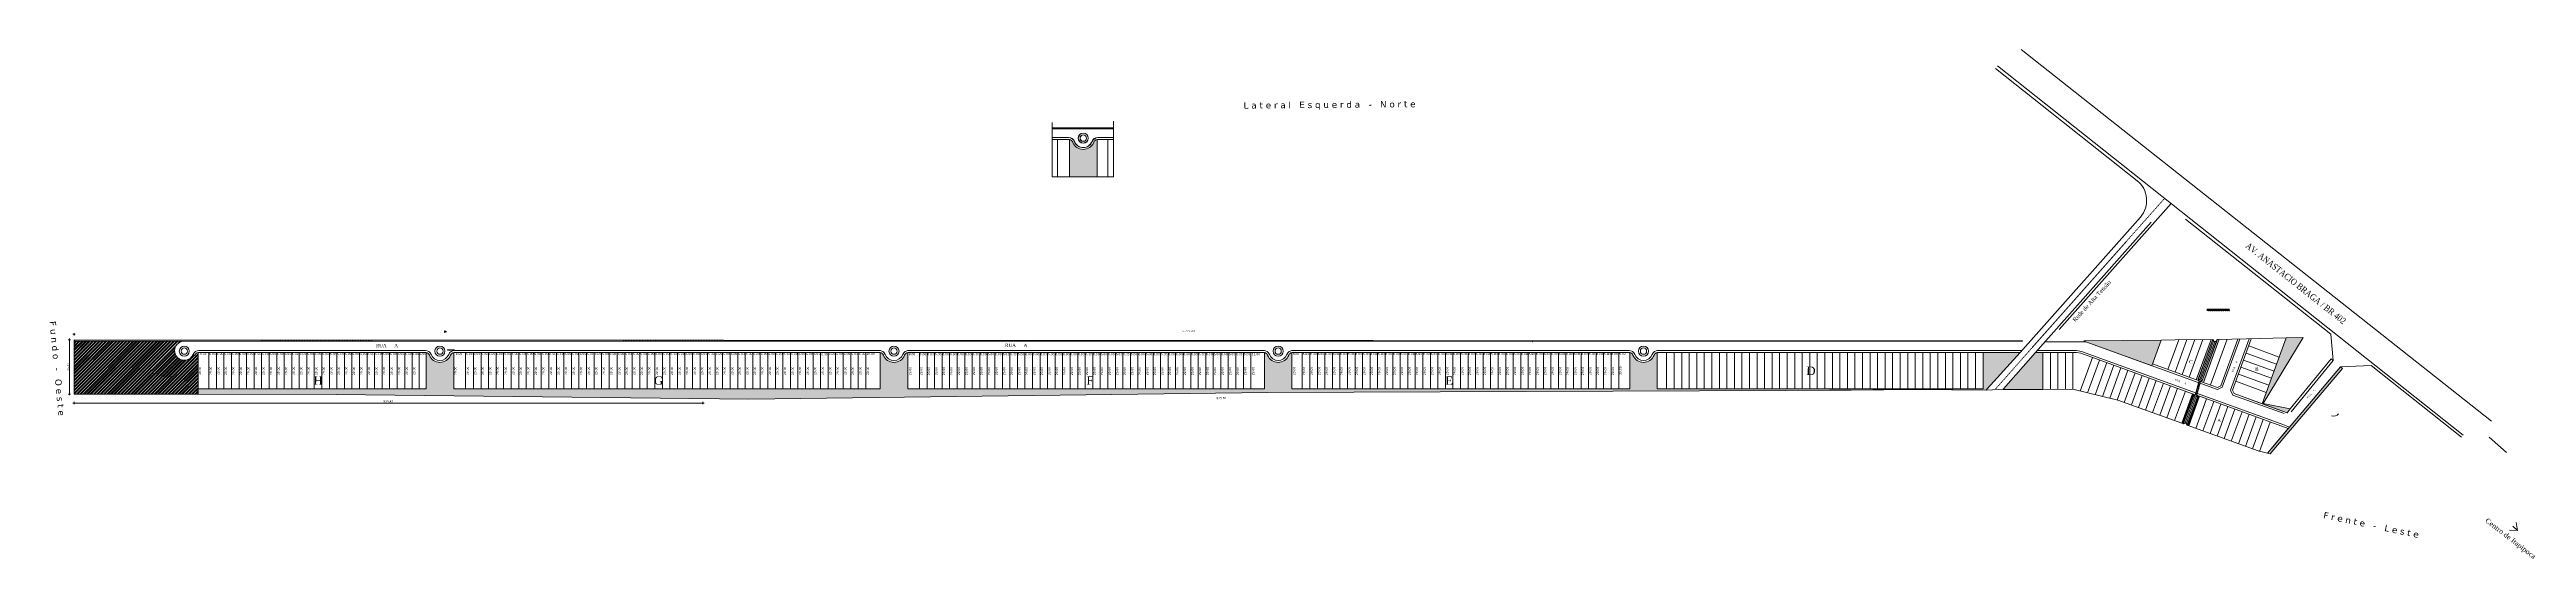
# Model space of a CAD drawing. Header units: centimetres. Extents: x 429547 to 433218, y 9613176 to 9615382.
# Drawn here: x 431024 to 432997, y 9614981 to 9615382 of the extents above; entities that cross this region are included whole.
import ezdxf
from ezdxf.enums import TextEntityAlignment as Align

# ---------------------------------------------------------------- set-up
doc = ezdxf.new("R2010")
doc.units = ezdxf.units.CM
doc.header["$LTSCALE"] = 0.05
doc.linetypes.add('CONTINUO', pattern=[0])
doc.linetypes.add('PHANTOM2', pattern=[1.25, 0.625, -0.125, 0.125, -0.125, 0.125, -0.125])
for name, color, linetype, lineweight in [('AREAS', 6, 'Continuous', 20), ('CERCA', 1, 'FENCELINE1', 15), ('DIM NOVO', 4, 'Continuous', 20), ('p vista', 1, 'Continuous', 50)]:
    doc.layers.add(name, color=color, linetype=linetype, lineweight=lineweight)
for name, color, linetype in [('Cotas', 4, 'Continuous'), ('DIM', 7, 'Continuous'), ('Hachura', 252, 'Continuous'), ('PAREDE', 3, 'Continuous'), ('PDF_PS_PONTOS_IDENTIFICACAO_LIN', 7, 'Continuous'), ('PDF_PS_PONTOS_IDENTIFICACAO_TXT', 1, 'Continuous'), ('PENA-02', 2, 'Continuous'), ('PVISTA', 1, 'CONTINUO')]:
    doc.layers.add(name, color=color, linetype=linetype)
doc.styles.add('LEALTÀ PADRÃO', font='verdana.ttf')
doc.styles.add('style1', font='times.ttf')
doc.styles.add('VIDAL', font='times.ttf', dxfattribs={"width": 0.85})
doc.linetypes.add('FENCELINE1', pattern='A,0.25,-0.1,[133,ltypeshp.shx,S=0.1,R=0,X=-0.1,Y=0],-0.1,1', length=1.45)
pattern_1 = [(0, (48.19928, 473.23389), (0.127, 0.127), [0.0635, -0.1905]), (90, (48.23103, 473.20214), (-0.127, 0.127), [0.0635, -0.1905])]
pattern_2 = [(0, (48.1993, 973.2339), (0.635, 0.635), [0.3175, -0.9525]), (90, (48.35803, 973.07514), (-0.635, 0.635), [0.3175, -0.9525])]
pattern_3 = [(0, (0, -500), (0.2921, 0.2921), [0.14605, -0.43815]), (90, (0.07302, -500.07302), (-0.2921, 0.2921), [0.14605, -0.43815])]

msp = doc.modelspace()

# ---------------------------------------------------------------- hatches: boundary and pattern name
at = {"layer": 'Hachura', "linetype": 'Continuous', "lineweight": 0, "true_color": 0x139b48}
h = msp.add_hatch(dxfattribs=at)
h.set_pattern_fill('CROSS', color=114, scale=0.02)
h.set_pattern_definition(pattern_1)
h.paths.add_polyline_path([(431871.785, 9615319.662), (431822.807, 9615319.662), (431822.807, 9615318.866), (431871.785, 9615318.866)])
h = msp.add_hatch(dxfattribs=at)
h.set_pattern_fill('CROSS', color=114, scale=0.02)
h.set_pattern_definition(pattern_1)
h.paths.add_polyline_path([(431839.143, 9615308.126, 0.23733693), (431836.539, 9615310.366), (431836.539, 9615280.578), (431836.539, 9615280.37), (431858.539, 9615280.37), (431858.539, 9615310.366, 0.23734337), (431855.936, 9615308.126, -0.68597542)])
at = {"layer": 'Hachura', "linetype": 'Continuous', "lineweight": 0, "true_color": 0xf8991e}
h = msp.add_hatch(dxfattribs=at)
h.set_pattern_fill('ANSI32', color=30, scale=0.2)
h.set_pattern_definition([(45, (48.1993, 473.2339), (-1.34703841816, 1.34703841816), []), (45, (49.0973, 473.2339), (-1.34703841816, 1.34703841816), [])])
h.paths.add_polyline_path([(431142.539, 9615140.492, 0.23733395), (431139.936, 9615138.252), (431138.536, 9615138.792, -1.66944801), (431130.122, 9615149.372), (431043.705, 9615149.448), (431043.703, 9615107.143), (431142.541, 9615107.138), (431142.539, 9615111.489)])
at = {"layer": 'Hachura', "linetype": 'Continuous', "lineweight": 0, "true_color": 0x139b48}
h = msp.add_hatch(dxfattribs=at)
h.set_pattern_fill('CROSS', color=114, scale=0.046)
h.set_pattern_definition(pattern_3)
h.paths.add_polyline_path([(432595.808, 9615149.607), (432595.808, 9615149.374), (431043.742, 9615149.448), (431043.743, 9615150.605)])
h = msp.add_hatch(dxfattribs=at)
h.set_pattern_fill('CROSS', color=114, scale=0.1)
h.set_pattern_definition(pattern_2)
h.paths.add_polyline_path([(431281.782, 9615150.452), (431192.651, 9615150.51), (431192.651, 9615149.441), (431281.782, 9615149.437)])
h = msp.add_hatch(dxfattribs=at)
h.set_pattern_fill('CROSS', color=114, scale=0.1)
h.set_pattern_definition(pattern_2)
h.paths.add_polyline_path([(431373.621, 9615150.393), (431281.782, 9615150.452), (431281.782, 9615149.437), (431373.621, 9615149.433)])
h = msp.add_hatch(dxfattribs=at)
h.set_pattern_fill('CROSS', color=114, scale=0.1)
h.set_pattern_definition(pattern_2)
h.paths.add_polyline_path([(431481.048, 9615150.324), (431373.621, 9615150.393), (431373.621, 9615149.433), (431481.048, 9615149.427)])
h = msp.add_hatch(dxfattribs=at)
h.set_pattern_fill('CROSS', color=114, scale=0.1)
h.set_pattern_definition(pattern_2)
h.paths.add_polyline_path([(431534.423, 9615150.29), (431481.048, 9615150.324), (431481.048, 9615149.427), (431534.423, 9615149.425)])
h = msp.add_hatch(dxfattribs=at)
h.set_pattern_fill('CROSS', color=114, scale=0.1)
h.set_pattern_definition(pattern_2)
h.paths.add_polyline_path([(431595.941, 9615150.25), (431534.423, 9615150.29), (431534.423, 9615149.425), (431595.941, 9615149.422)])
h = msp.add_hatch(dxfattribs=at)
h.set_pattern_fill('CROSS', color=114, scale=0.1)
h.set_pattern_definition(pattern_2)
h.paths.add_polyline_path([(431686.964, 9615150.192), (431595.941, 9615150.25), (431595.941, 9615149.422), (431686.964, 9615149.417)])
h = msp.add_hatch(dxfattribs=at)
h.set_pattern_fill('CROSS', color=114, scale=0.1)
h.set_pattern_definition(pattern_2)
h.paths.add_polyline_path([(431803.569, 9615150.117), (431686.964, 9615150.192), (431686.964, 9615149.417), (431803.569, 9615149.412)])
h = msp.add_hatch(dxfattribs=at)
h.set_pattern_fill('CROSS', color=114, scale=0.1)
h.set_pattern_definition(pattern_2)
h.paths.add_polyline_path([(432035.986, 9615149.967), (431952.972, 9615150.021), (431952.972, 9615149.405), (432035.986, 9615149.401)])
h = msp.add_hatch(dxfattribs=at)
h.set_pattern_fill('CROSS', color=114, scale=0.046)
h.set_pattern_definition(pattern_3)
h.paths.add_polyline_path([(432706.256, 9615150.303), (432644.661, 9615149.581), (432646.211, 9615148.997), (432698.825, 9615129.867)])
h = msp.add_hatch(dxfattribs=at)
h.set_pattern_fill('CROSS', color=114, scale=0.039)
h.paths.add_polyline_path([(432747.153, 9615150.869), (432745.826, 9615150.854), (432734.111, 9615118.634), (432736.268, 9615117.849), (432736.268, 9615117.851), (432735.688, 9615119.092)])
h.paths.add_polyline_path([(432752.236, 9615150.926), (432750.825, 9615150.9), (432750.384, 9615149.684), (432750.382, 9615149.683), (432738.832, 9615117.952), (432737.588, 9615117.369), (432739.749, 9615116.583)])
h = msp.add_hatch(dxfattribs=at)
h.set_pattern_fill('CROSS', color=114, scale=0.046)
h.set_pattern_definition(pattern_3)
h.paths.add_polyline_path([(432819.272, 9615152.37), (432805.634, 9615152.005), (432786.566, 9615099.562), (432806.36, 9615092.364), (432808.817, 9615095.361), (432787.492, 9615099.741)])
h = msp.add_hatch(dxfattribs=at)
h.set_pattern_fill('CROSS', color=114, scale=0.1)
h.set_pattern_definition(pattern_2)
h.paths.add_polyline_path([(431346.136, 9615140.493, 0.23712236), (431343.536, 9615138.253, -0.68599074), (431326.743, 9615138.253, 0.23751538), (431324.139, 9615140.493), (431324.14, 9615111.49), (431142.539, 9615111.489), (431142.541, 9615107.138), (431252.477, 9615106.964), (431581.265, 9615103.298), (431595.941, 9615103.484), (431595.941, 9615111.492), (431346.137, 9615111.49)])
h = msp.add_hatch(dxfattribs=at)
h.set_pattern_fill('CROSS', color=114, scale=0.1)
h.set_pattern_definition(pattern_2)
h.paths.add_polyline_path([(431707.814, 9615140.491, 0.23777821), (431705.21, 9615138.253, -0.68599074), (431688.417, 9615138.253, 0.23805334), (431685.814, 9615140.493), (431685.814, 9615111.492), (431595.941, 9615111.492), (431595.941, 9615103.484), (431994.331, 9615108.54), (432035.986, 9615108.699), (432035.986, 9615111.494), (432013.809, 9615111.494), (432013.808, 9615140.494, 0.23694673), (432011.21, 9615138.255, -0.68599074), (431994.417, 9615138.255, 0.23768146), (431991.814, 9615140.494), (431991.814, 9615111.494), (431707.814, 9615111.492)])
h = msp.add_hatch(dxfattribs=at)
h.set_pattern_fill('CROSS', color=114, scale=0.046)
h.set_pattern_definition(pattern_3)
h.paths.add_polyline_path([(432304.814, 9615140.495, 0.23732558), (432302.21, 9615138.255, -0.68599074), (432285.417, 9615138.255, 0.23731995), (432282.814, 9615140.495), (432282.814, 9615111.495), (432035.986, 9615111.494), (432035.986, 9615108.699), (432407.141, 9615110.116), (432459.166, 9615110.444), (432511.19, 9615110.771), (432540.224, 9615110.569), (432566.62, 9615110.384), (432567.516, 9615111.519), (432593.788, 9615140.497), (432564.227, 9615140.497), (432564.227, 9615111.497), (432304.814, 9615111.495)])
h = msp.add_hatch(dxfattribs=at)
h.set_pattern_fill('CROSS', color=114, scale=0.046)
h.set_pattern_definition(pattern_3)
h.paths.add_polyline_path([(432611.892, 9615110.983), (432611.892, 9615140.497), (432606.083, 9615140.497), (432580.553, 9615111.497), (432580.107, 9615110.983)])
h = msp.add_hatch(dxfattribs=at)
h.set_pattern_fill('CROSS', color=114, scale=0.046)
h.set_pattern_definition(pattern_3)
h.paths.add_polyline_path([(432850.525, 9615127.643), (432848.99, 9615128.942), (432820.611, 9615095.397), (432822.208, 9615094.178)])
h.paths.add_polyline_path([(432822.208, 9615094.178), (432820.611, 9615095.397), (432790.737, 9615060.083), (432792.901, 9615059.544)])
h = msp.add_hatch(dxfattribs=at)
h.set_pattern_fill('CROSS', color=114, scale=0.039)
h.paths.add_polyline_path([(432731.963, 9615106.146), (432733.206, 9615106.726), (432731.047, 9615107.511), (432722.517, 9615084.052), (432723.855, 9615083.565), (432723.796, 9615083.692)])
h = msp.add_hatch(dxfattribs=at)
h.set_pattern_fill('CROSS', color=114, scale=0.039)
h.paths.add_polyline_path([(432736.686, 9615105.461), (432734.526, 9615106.246), (432735.106, 9615105.002), (432726.939, 9615082.549), (432726.813, 9615082.49), (432726.812, 9615082.488), (432728.156, 9615082.002)])

# ---------------------------------------------------------------- linework, layer by layer
at = {"color": 7, "linetype": 'Continuous', "lineweight": 9}
msp.add_line((432967.338, 9615072.863, -93.989), (432981.325, 9615060.658, -93.989), dxfattribs=at)
at = {"color": 0, "linetype": 'Continuous', "lineweight": 9}
for p, q in [((432988.816, 9615004.793, -93.989), (432989.954, 9614998.492, -93.989)), ((432988.816, 9615004.793, -93.989), (432989.954, 9614998.492, -93.989)), ((432989.954, 9614998.492, -93.989), (432983.557, 9614998.765, -93.989)), ((432989.954, 9614998.492, -93.989), (432983.557, 9614998.765, -93.989)), ((432986.186, 9615001.779, -93.989), (432989.954, 9614998.492, -93.989)), ((432986.186, 9615001.779, -93.989), (432989.954, 9614998.492, -93.989))]:
    msp.add_line(p, q, dxfattribs=at)
at = {"layer": 'AREAS', "color": 7, "linetype": 'Continuous', "lineweight": 9}
for p, q in [((431043.705, 9615107.225, -1.124), (431043.705, 9615149.448, -1.124)), ((431043.743, 9615150.605, -1.124), (431043.742, 9615149.448, -1.124)), ((431043.742, 9615149.448, -1.124), (431130.122, 9615149.372, -1.124)), ((431192.879, 9615150.094), (431193.197, 9615150.094)), ((431193.038, 9615149.935), (431193.038, 9615150.253)), ((431193.514, 9615149.459), (431193.832, 9615149.459)), ((431193.673, 9615149.441), (431193.673, 9615149.618)), ((431194.149, 9615150.094), (431194.467, 9615150.094)), ((431194.308, 9615149.935), (431194.308, 9615150.253)), ((431194.784, 9615149.459), (431195.102, 9615149.459)), ((431194.943, 9615149.441), (431194.943, 9615149.618)), ((431195.419, 9615150.094), (431195.737, 9615150.094)), ((431195.578, 9615149.935), (431195.578, 9615150.253)), ((431196.054, 9615149.459), (431196.372, 9615149.459)), ((431196.213, 9615149.441), (431196.213, 9615149.618)), ((431196.689, 9615150.094), (431197.007, 9615150.094)), ((431196.848, 9615149.935), (431196.848, 9615150.253)), ((431197.324, 9615149.459), (431197.642, 9615149.459)), ((431197.483, 9615149.441), (431197.483, 9615149.618)), ((431197.959, 9615150.094), (431198.277, 9615150.094)), ((431198.118, 9615149.935), (431198.118, 9615150.253)), ((431198.594, 9615149.459), (431198.912, 9615149.459)), ((431198.753, 9615149.441), (431198.753, 9615149.618)), ((431199.229, 9615150.094), (431199.547, 9615150.094)), ((431199.388, 9615149.935), (431199.388, 9615150.253)), ((431199.864, 9615149.459), (431200.182, 9615149.459)), ((431200.023, 9615149.441), (431200.023, 9615149.618)), ((431200.499, 9615150.094), (431200.817, 9615150.094)), ((431200.658, 9615149.935), (431200.658, 9615150.253)), ((431201.134, 9615149.459), (431201.452, 9615149.459)), ((431201.293, 9615149.441), (431201.293, 9615149.618)), ((431201.769, 9615150.094), (431202.087, 9615150.094)), ((431201.928, 9615149.935), (431201.928, 9615150.253)), ((431202.404, 9615149.459), (431202.722, 9615149.459)), ((431202.563, 9615149.441), (431202.563, 9615149.618)), ((431203.039, 9615150.094), (431203.357, 9615150.094)), ((431203.198, 9615149.935), (431203.198, 9615150.253)), ((431203.674, 9615149.459), (431203.992, 9615149.459)), ((431203.833, 9615149.441), (431203.833, 9615149.618)), ((431204.309, 9615150.094), (431204.627, 9615150.094)), ((431204.468, 9615149.935), (431204.468, 9615150.253)), ((431204.944, 9615149.459), (431205.262, 9615149.459)), ((431205.103, 9615149.441), (431205.103, 9615149.618)), ((431205.579, 9615150.094), (431205.897, 9615150.094)), ((431205.738, 9615149.935), (431205.738, 9615150.253)), ((431206.214, 9615149.459), (431206.532, 9615149.459)), ((431206.373, 9615149.441), (431206.373, 9615149.618)), ((431206.849, 9615150.094), (431207.167, 9615150.094)), ((431207.008, 9615149.935), (431207.008, 9615150.253)), ((431207.484, 9615149.459), (431207.802, 9615149.459)), ((431207.643, 9615149.441), (431207.643, 9615149.618)), ((431208.119, 9615150.094), (431208.437, 9615150.094)), ((431208.278, 9615149.935), (431208.278, 9615150.253)), ((431208.754, 9615149.459), (431209.072, 9615149.459)), ((431208.913, 9615149.44), (431208.913, 9615149.618)), ((431209.389, 9615150.094), (431209.707, 9615150.094)), ((431209.548, 9615149.935), (431209.548, 9615150.253)), ((431210.024, 9615149.459), (431210.342, 9615149.459)), ((431210.183, 9615149.44), (431210.183, 9615149.618)), ((431210.659, 9615150.094), (431210.977, 9615150.094)), ((431210.818, 9615149.935), (431210.818, 9615150.253)), ((431211.294, 9615149.459), (431211.612, 9615149.459)), ((431211.453, 9615149.44), (431211.453, 9615149.618)), ((431211.929, 9615150.094), (431212.247, 9615150.094)), ((431212.088, 9615149.935), (431212.088, 9615150.253)), ((431212.564, 9615149.459), (431212.882, 9615149.459)), ((431212.723, 9615149.44), (431212.723, 9615149.618)), ((431213.199, 9615150.094), (431213.517, 9615150.094)), ((431213.358, 9615149.935), (431213.358, 9615150.253)), ((431213.834, 9615149.459), (431214.152, 9615149.459)), ((431213.993, 9615149.44), (431213.993, 9615149.618)), ((431214.469, 9615150.094), (431214.787, 9615150.094)), ((431214.628, 9615149.935), (431214.628, 9615150.253)), ((431215.104, 9615149.459), (431215.422, 9615149.459)), ((431215.263, 9615149.44), (431215.263, 9615149.618)), ((431215.739, 9615150.094), (431216.057, 9615150.094)), ((431215.898, 9615149.935), (431215.898, 9615150.253)), ((431216.374, 9615149.459), (431216.692, 9615149.459)), ((431216.533, 9615149.44), (431216.533, 9615149.618)), ((431217.009, 9615150.094), (431217.327, 9615150.094)), ((431217.168, 9615149.935), (431217.168, 9615150.253)), ((431217.644, 9615149.459), (431217.962, 9615149.459)), ((431217.803, 9615149.44), (431217.803, 9615149.618)), ((431218.279, 9615150.094), (431218.597, 9615150.094)), ((431218.438, 9615149.935), (431218.438, 9615150.253)), ((431218.914, 9615149.459), (431219.232, 9615149.459)), ((431219.073, 9615149.44), (431219.073, 9615149.618)), ((431219.549, 9615150.094), (431219.867, 9615150.094)), ((431219.708, 9615149.935), (431219.708, 9615150.253)), ((431220.184, 9615149.459), (431220.502, 9615149.459)), ((431220.343, 9615149.44), (431220.343, 9615149.618)), ((431220.819, 9615150.094), (431221.137, 9615150.094)), ((431220.978, 9615149.935), (431220.978, 9615150.253)), ((431221.454, 9615149.459), (431221.772, 9615149.459)), ((431221.613, 9615149.44), (431221.613, 9615149.618)), ((431222.089, 9615150.094), (431222.407, 9615150.094)), ((431222.248, 9615149.935), (431222.248, 9615150.253)), ((431222.724, 9615149.459), (431223.042, 9615149.459)), ((431222.883, 9615149.44), (431222.883, 9615149.618)), ((431223.359, 9615150.094), (431223.677, 9615150.094)), ((431223.518, 9615149.935), (431223.518, 9615150.253)), ((431223.994, 9615149.459), (431224.312, 9615149.459)), ((431224.153, 9615149.44), (431224.153, 9615149.618)), ((431224.629, 9615150.094), (431224.947, 9615150.094)), ((431224.788, 9615149.935), (431224.788, 9615150.253)), ((431225.264, 9615149.459), (431225.582, 9615149.459)), ((431225.423, 9615149.44), (431225.423, 9615149.618)), ((431225.899, 9615150.094), (431226.217, 9615150.094)), ((431226.058, 9615149.935), (431226.058, 9615150.253)), ((431226.534, 9615149.459), (431226.852, 9615149.459)), ((431226.693, 9615149.44), (431226.693, 9615149.618)), ((431227.169, 9615150.094), (431227.487, 9615150.094)), ((431227.328, 9615149.935), (431227.328, 9615150.253)), ((431227.804, 9615149.459), (431228.122, 9615149.459)), ((431227.963, 9615149.44), (431227.963, 9615149.618)), ((431228.439, 9615150.094), (431228.757, 9615150.094)), ((431228.598, 9615149.935), (431228.598, 9615150.253)), ((431229.074, 9615149.459), (431229.392, 9615149.459)), ((431229.233, 9615149.44), (431229.233, 9615149.618)), ((431229.709, 9615150.094), (431230.027, 9615150.094)), ((431229.868, 9615149.935), (431229.868, 9615150.253)), ((431230.344, 9615149.459), (431230.662, 9615149.459)), ((431230.503, 9615149.439), (431230.503, 9615149.618)), ((431230.979, 9615150.094), (431231.297, 9615150.094)), ((431231.138, 9615149.935), (431231.138, 9615150.253)), ((431231.614, 9615149.459), (431231.932, 9615149.459)), ((431231.773, 9615149.439), (431231.773, 9615149.618)), ((431232.249, 9615150.094), (431232.567, 9615150.094)), ((431232.408, 9615149.935), (431232.408, 9615150.253)), ((431232.884, 9615149.459), (431233.202, 9615149.459)), ((431233.043, 9615149.439), (431233.043, 9615149.618)), ((431233.519, 9615150.094), (431233.837, 9615150.094)), ((431233.678, 9615149.935), (431233.678, 9615150.253)), ((431234.154, 9615149.459), (431234.472, 9615149.459)), ((431234.313, 9615149.439), (431234.313, 9615149.618)), ((431234.789, 9615150.094), (431235.107, 9615150.094)), ((431234.948, 9615149.935), (431234.948, 9615150.253)), ((431235.424, 9615149.459), (431235.742, 9615149.459)), ((431235.583, 9615149.439), (431235.583, 9615149.618)), ((431236.059, 9615150.094), (431236.377, 9615150.094)), ((431236.218, 9615149.935), (431236.218, 9615150.253)), ((431236.694, 9615149.459), (431237.012, 9615149.459)), ((431236.853, 9615149.439), (431236.853, 9615149.618)), ((431237.329, 9615150.094), (431237.647, 9615150.094)), ((431237.488, 9615149.935), (431237.488, 9615150.253)), ((431237.964, 9615149.459), (431238.282, 9615149.459)), ((431238.123, 9615149.439), (431238.123, 9615149.618)), ((431238.599, 9615150.094), (431238.917, 9615150.094)), ((431238.758, 9615149.935), (431238.758, 9615150.253)), ((431239.234, 9615149.459), (431239.552, 9615149.459)), ((431239.393, 9615149.439), (431239.393, 9615149.618)), ((431239.869, 9615150.094), (431240.187, 9615150.094)), ((431240.028, 9615149.935), (431240.028, 9615150.253)), ((431240.504, 9615149.459), (431240.822, 9615149.459)), ((431240.663, 9615149.439), (431240.663, 9615149.618)), ((431241.139, 9615150.094), (431241.457, 9615150.094)), ((431241.298, 9615149.935), (431241.298, 9615150.253)), ((431241.774, 9615149.459), (431242.092, 9615149.459)), ((431241.933, 9615149.439), (431241.933, 9615149.618)), ((431242.409, 9615150.094), (431242.727, 9615150.094)), ((431242.568, 9615149.935), (431242.568, 9615150.253)), ((431243.044, 9615149.459), (431243.362, 9615149.459)), ((431243.203, 9615149.439), (431243.203, 9615149.618)), ((431243.679, 9615150.094), (431243.997, 9615150.094)), ((431243.838, 9615149.935), (431243.838, 9615150.253)), ((431244.314, 9615149.459), (431244.632, 9615149.459)), ((431244.473, 9615149.439), (431244.473, 9615149.618)), ((431244.949, 9615150.094), (431245.267, 9615150.094)), ((431245.108, 9615149.935), (431245.108, 9615150.253)), ((431245.584, 9615149.459), (431245.902, 9615149.459)), ((431245.743, 9615149.439), (431245.743, 9615149.618)), ((431246.219, 9615150.094), (431246.537, 9615150.094)), ((431246.378, 9615149.935), (431246.378, 9615150.253)), ((431246.854, 9615149.459), (431247.172, 9615149.459)), ((431247.013, 9615149.439), (431247.013, 9615149.618)), ((431247.489, 9615150.094), (431247.807, 9615150.094)), ((431247.648, 9615149.935), (431247.648, 9615150.253)), ((431248.124, 9615149.459), (431248.442, 9615149.459)), ((431248.283, 9615149.439), (431248.283, 9615149.618)), ((431248.759, 9615150.094), (431249.077, 9615150.094)), ((431248.918, 9615149.935), (431248.918, 9615150.253)), ((431249.394, 9615149.459), (431249.712, 9615149.459)), ((431249.553, 9615149.439), (431249.553, 9615149.618)), ((431250.029, 9615150.094), (431250.347, 9615150.094)), ((431250.188, 9615149.935), (431250.188, 9615150.253)), ((431250.664, 9615149.459), (431250.982, 9615149.459)), ((431250.823, 9615149.438), (431250.823, 9615149.618)), ((431251.299, 9615150.094), (431251.617, 9615150.094)), ((431251.458, 9615149.935), (431251.458, 9615150.253)), ((431251.934, 9615149.459), (431252.252, 9615149.459)), ((431252.093, 9615149.438), (431252.093, 9615149.618)), ((431252.569, 9615150.094), (431252.887, 9615150.094)), ((431252.728, 9615149.935), (431252.728, 9615150.253)), ((431253.204, 9615149.459), (431253.522, 9615149.459)), ((431253.363, 9615149.438), (431253.363, 9615149.618)), ((431253.839, 9615150.094), (431254.157, 9615150.094)), ((431253.998, 9615149.935), (431253.998, 9615150.253)), ((431254.474, 9615149.459), (431254.792, 9615149.459)), ((431254.633, 9615149.438), (431254.633, 9615149.618)), ((431255.109, 9615150.094), (431255.427, 9615150.094)), ((431255.268, 9615149.935), (431255.268, 9615150.253)), ((431255.744, 9615149.459), (431256.062, 9615149.459)), ((431255.903, 9615149.438), (431255.903, 9615149.618)), ((431256.379, 9615150.094), (431256.697, 9615150.094)), ((431256.538, 9615149.935), (431256.538, 9615150.253)), ((431257.014, 9615149.459), (431257.332, 9615149.459)), ((431257.173, 9615149.438), (431257.173, 9615149.618)), ((431257.649, 9615150.094), (431257.967, 9615150.094)), ((431257.808, 9615149.935), (431257.808, 9615150.253)), ((431258.284, 9615149.459), (431258.602, 9615149.459)), ((431258.443, 9615149.438), (431258.443, 9615149.618)), ((431258.919, 9615150.094), (431259.237, 9615150.094)), ((431259.078, 9615149.935), (431259.078, 9615150.253)), ((431259.554, 9615149.459), (431259.872, 9615149.459)), ((431259.713, 9615149.438), (431259.713, 9615149.618)), ((431260.189, 9615150.094), (431260.507, 9615150.094)), ((431260.348, 9615149.935), (431260.348, 9615150.253)), ((431260.824, 9615149.459), (431261.142, 9615149.459)), ((431260.983, 9615149.438), (431260.983, 9615149.618)), ((431261.459, 9615150.094), (431261.777, 9615150.094)), ((431261.618, 9615149.935), (431261.618, 9615150.253)), ((431262.094, 9615149.459), (431262.412, 9615149.459)), ((431262.253, 9615149.438), (431262.253, 9615149.618)), ((431262.729, 9615150.094), (431263.047, 9615150.094)), ((431262.888, 9615149.935), (431262.888, 9615150.253)), ((431263.364, 9615149.459), (431263.682, 9615149.459)), ((431263.523, 9615149.438), (431263.523, 9615149.618)), ((431263.999, 9615150.094), (431264.317, 9615150.094)), ((431264.158, 9615149.935), (431264.158, 9615150.253)), ((431264.634, 9615149.459), (431264.952, 9615149.459)), ((431264.793, 9615149.438), (431264.793, 9615149.618)), ((431265.269, 9615150.094), (431265.587, 9615150.094)), ((431265.428, 9615149.935), (431265.428, 9615150.253)), ((431265.904, 9615149.459), (431266.222, 9615149.459)), ((431266.063, 9615149.438), (431266.063, 9615149.618)), ((431266.539, 9615150.094), (431266.857, 9615150.094)), ((431266.698, 9615149.935), (431266.698, 9615150.253)), ((431267.174, 9615149.459), (431267.492, 9615149.459)), ((431267.333, 9615149.438), (431267.333, 9615149.618)), ((431267.809, 9615150.094), (431268.127, 9615150.094)), ((431267.968, 9615149.935), (431267.968, 9615150.253)), ((431268.444, 9615149.459), (431268.762, 9615149.459)), ((431268.603, 9615149.438), (431268.603, 9615149.618)), ((431269.079, 9615150.094), (431269.397, 9615150.094)), ((431269.238, 9615149.935), (431269.238, 9615150.253)), ((431269.714, 9615149.459), (431270.032, 9615149.459)), ((431269.873, 9615149.438), (431269.873, 9615149.618)), ((431270.349, 9615150.094), (431270.667, 9615150.094)), ((431270.508, 9615149.935), (431270.508, 9615150.253)), ((431270.984, 9615149.459), (431271.302, 9615149.459)), ((431271.143, 9615149.438), (431271.143, 9615149.618)), ((431271.619, 9615150.094), (431271.937, 9615150.094)), ((431271.778, 9615149.935), (431271.778, 9615150.253)), ((431272.254, 9615149.459), (431272.572, 9615149.459)), ((431272.413, 9615149.437), (431272.413, 9615149.618)), ((431272.889, 9615150.094), (431273.207, 9615150.094)), ((431273.048, 9615149.935), (431273.048, 9615150.253)), ((431273.524, 9615149.459), (431273.842, 9615149.459)), ((431273.683, 9615149.437), (431273.683, 9615149.618)), ((431274.159, 9615150.094), (431274.477, 9615150.094)), ((431274.318, 9615149.935), (431274.318, 9615150.253)), ((431274.794, 9615149.459), (431275.112, 9615149.459)), ((431274.953, 9615149.437), (431274.953, 9615149.618)), ((431275.429, 9615150.094), (431275.747, 9615150.094)), ((431275.588, 9615149.935), (431275.588, 9615150.253)), ((431276.064, 9615149.459), (431276.382, 9615149.459)), ((431276.223, 9615149.437), (431276.223, 9615149.618)), ((431276.699, 9615150.094), (431277.017, 9615150.094)), ((431276.858, 9615149.935), (431276.858, 9615150.253)), ((431277.334, 9615149.459), (431277.652, 9615149.459)), ((431277.493, 9615149.437), (431277.493, 9615149.618)), ((431277.969, 9615150.094), (431278.287, 9615150.094)), ((431278.128, 9615149.935), (431278.128, 9615150.253)), ((431278.604, 9615149.459), (431278.922, 9615149.459)), ((431278.763, 9615149.437), (431278.763, 9615149.618)), ((431279.239, 9615150.094), (431279.557, 9615150.094)), ((431279.398, 9615149.935), (431279.398, 9615150.253)), ((431279.874, 9615149.459), (431280.192, 9615149.459)), ((431280.033, 9615149.437), (431280.033, 9615149.618)), ((431280.509, 9615150.094), (431280.827, 9615150.094)), ((431280.668, 9615149.935), (431280.668, 9615150.253)), ((431281.144, 9615149.459), (431281.462, 9615149.459)), ((431281.303, 9615149.437), (431281.303, 9615149.618)), ((431281.779, 9615150.094), (431281.782, 9615150.094)), ((431138.536, 9615138.792, -1.124), (431139.936, 9615138.252, -1.124)), ((431142.539, 9615140.492, -1.124), (431142.541, 9615107.138, -1.124)), ((431324.14, 9615111.49), (431324.139, 9615140.493)), ((431346.136, 9615140.493), (431346.137, 9615111.49)), ((431685.814, 9615111.492), (431685.814, 9615140.493)), ((431707.814, 9615140.491), (431707.814, 9615111.492)), ((431991.814, 9615111.494), (431991.814, 9615140.494)), ((432013.808, 9615140.494), (432013.809, 9615111.494)), ((432282.814, 9615111.495), (432282.814, 9615140.495)), ((432304.814, 9615140.495), (432304.814, 9615111.495)), ((431142.541, 9615107.138, -1.124), (431043.705, 9615107.225, -1.124)), ((431142.539, 9615111.489), (431324.14, 9615111.49)), ((431142.541, 9615107.138), (431142.539, 9615111.489)), ((431252.477, 9615106.964), (431142.541, 9615107.138)), ((431581.265, 9615103.298), (431252.477, 9615106.964)), ((431346.137, 9615111.49), (431685.814, 9615111.492)), ((431994.331, 9615108.54), (431581.265, 9615103.298)), ((431707.814, 9615111.492), (431991.814, 9615111.494)), ((432407.141, 9615110.116), (431994.331, 9615108.54)), ((432013.809, 9615111.494), (432282.814, 9615111.495))]:
    msp.add_line(p, q, dxfattribs=at)
for centre, radius, start, end in [((431131.497, 9615141.83, -1.124), 7.667, 100.338406, 336.651907), ((431143.464, 9615136.784, -1.124), 3.822, 104.006266, 157.411114), ((431323.217, 9615136.787), 3.818, 22.578319, 76.022529), ((431335.139, 9615141.493), 9, 201.100766, 338.899814), ((431347.064, 9615136.785), 3.822, 104.051927, 157.410867), ((431684.896, 9615136.793), 3.811, 22.510897, 76.071801), ((431696.814, 9615141.493), 9, 201.100766, 338.899814), ((431708.732, 9615136.789), 3.814, 103.936944, 157.43817), ((431990.894, 9615136.791), 3.816, 22.568261, 76.048499), ((432002.814, 9615141.495), 9, 201.100766, 338.899814), ((432014.739, 9615136.788), 3.822, 104.090038, 157.410867), ((432281.889, 9615136.787), 3.822, 22.590064, 75.991876), ((432293.814, 9615141.495), 9, 201.100766, 338.899814), ((432305.739, 9615136.788), 3.822, 104.007834, 157.410867)]:
    msp.add_arc(centre, radius, start, end, dxfattribs=at)
at = {"layer": 'CERCA', "color": 0, "linetype": 'FENCELINE1', "lineweight": 9}
msp.add_line((431822.807, 9615319.662, -0.596), (431871.785, 9615319.657, -0.65), dxfattribs=at)
at = {"layer": 'CERCA', "color": 7, "linetype": 'ByBlock', "lineweight": 9}
msp.add_line((432790.737, 9615060.083, -0.009), (432807.384, 9615079.756, -0.288), dxfattribs=at)
at = {"layer": 'Cotas', "color": 251, "lineweight": 0, "true_color": 0x636466}
for p, q in [((431040.007, 9615150.609), (431039.111, 9615150.61)), ((431040.006, 9615149.713), (431040.007, 9615151.505)), ((431040.007, 9615150.609), (431040.903, 9615150.608)), ((431044.586, 9615154.979), (431042.794, 9615154.978)), ((431043.69, 9615154.979), (431043.69, 9615155.875)), ((431043.69, 9615154.979), (431043.69, 9615154.083)), ((431039.968, 9615107.228), (431039.072, 9615107.229)), ((431039.969, 9615108.124), (431039.968, 9615106.332)), ((431039.968, 9615107.228), (431040.864, 9615107.228)), ((431044.601, 9615100.12), (431042.809, 9615100.12)), ((431043.705, 9615100.12), (431043.705, 9615101.016)), ((431043.705, 9615100.12), (431043.705, 9615099.224)), ((431545.48, 9615100.133), (431543.688, 9615100.12)), ((431543.695, 9615100.12), (431545.487, 9615100.12)), ((431544.584, 9615100.126), (431544.578, 9615101.022)), ((431544.584, 9615100.126), (431544.591, 9615099.23)), ((431544.591, 9615100.12), (431544.591, 9615101.016)), ((431544.591, 9615100.12), (431544.591, 9615099.224))]:
    msp.add_line(p, q, dxfattribs=at)
for centre in [(431040.007, 9615150.609), (431043.69, 9615154.979), (431039.968, 9615107.228), (431043.705, 9615100.12), (431544.584, 9615100.126), (431544.591, 9615100.12)]:
    msp.add_circle(centre, 0.179, dxfattribs=at)
at = {"layer": 'DIM', "color": 0, "linetype": 'Continuous', "lineweight": 9}
for p, q in [((431822.807, 9615280.37), (431822.807, 9615323.778)), ((431871.785, 9615280.37), (431871.785, 9615324.937))]:
    msp.add_line(p, q, dxfattribs=at)
at = {"layer": 'DIM', "color": 7, "linetype": 'Continuous', "lineweight": 5}
for p, q in [((432748.47, 9615174.808), (432748.47, 9615174.008)), ((432751.417, 9615174.808), (432751.417, 9615174.008)), ((432754.363, 9615174.808), (432754.363, 9615174.008)), ((432757.309, 9615174.808), (432757.309, 9615174.008)), ((432760.255, 9615174.808), (432760.255, 9615174.008))]:
    msp.add_line(p, q, dxfattribs=at)
at = {"layer": 'DIM', "color": 251, "linetype": 'Continuous', "lineweight": 13, "true_color": 0x636466}
for p, q in [((432747.906, 9615149.364, -0.008), (432736.824, 9615118.787, -0.051)), ((432748.846, 9615149.023, -0.008), (432737.765, 9615118.446, -0.051)), ((432733.03, 9615105.65, -0.002), (432725.28, 9615084.337, -0.049)), ((432733.97, 9615105.308, -0.002), (432726.22, 9615083.995, -0.049))]:
    msp.add_line(p, q, dxfattribs=at)
at = {"layer": 'DIM', "color": 1, "linetype": 'Continuous', "lineweight": 13}
for p, q in [((432734.336, 9615106.315), (432734.336, 9615106.315, 0)), ((432726.813, 9615082.49, -0.052), (432726.813, 9615082.49, -0.052))]:
    msp.add_line(p, q, dxfattribs=at)
at = {"layer": 'DIM', "color": 7, "linetype": 'Continuous', "lineweight": 13}
for p, q in [((432734.603, 9615110.699), (432735.375, 9615110.488)), ((432735.38, 9615113.541), (432736.152, 9615113.33)), ((432736.156, 9615116.383), (432736.928, 9615116.172))]:
    msp.add_line(p, q, dxfattribs=at)
at = {"layer": 'DIM NOVO', "color": 251, "linetype": 'Continuous', "lineweight": 0, "true_color": 0x636466}
for p, q in [((431040.006, 9615149.809), (431039.969, 9615108.028)), ((431044.505, 9615100.12), (431543.791, 9615100.12))]:
    msp.add_line(p, q, dxfattribs=at)
at = {"layer": 'p vista', "color": 251, "linetype": 'Continuous', "lineweight": 5, "true_color": 0x636466}
for p, q in [((432594.526, 9615382.061), (432969.321, 9615085.76)), ((432575.692, 9615368.892), (432946.721, 9615074.473)), ((432602.306, 9615150.097), (432689.552, 9615248.431)), ((432614.23, 9615149.715), (432698.193, 9615244.35)), ((432624.901, 9615158.729), (432713.994, 9615259.146)), ((432725.592, 9615246.752), (432841.394, 9615154.969)), ((431043.742, 9615149.448, -1.124), (432595.808, 9615149.374)), ((431043.742, 9615149.448, -1.124), (432595.808, 9615149.374, -1.124)), ((432595.808, 9615149.607, -1.124), (431043.743, 9615150.605, -1.124)), ((432593.788, 9615140.497), (432602.306, 9615150.097)), ((432595.808, 9615149.374, -1.124), (432595.808, 9615149.607, -1.124)), ((432606.051, 9615140.497), (432614.23, 9615149.715)), ((432613.593, 9615148.997), (432646.211, 9615148.997)), ((432644.661, 9615149.581), (432706.256, 9615150.303)), ((432646.211, 9615148.997), (432644.661, 9615149.581)), ((432750.984, 9615110.902), (432646.211, 9615148.997)), ((432698.825, 9615129.867), (432646.211, 9615148.997)), ((432698.825, 9615129.867), (432706.256, 9615150.303)), ((432706.256, 9615150.303), (432698.825, 9615129.867)), ((432706.256, 9615150.303, -1.166), (432717.251, 9615150.534, -1.53)), ((432711.555, 9615126.835), (432720.184, 9615150.567)), ((432717.194, 9615124.784), (432726.594, 9615150.639)), ((432717.251, 9615150.534, -1.53), (432747.168, 9615150.869, -1.587)), ((432722.833, 9615122.734), (432733.005, 9615150.71)), ((432728.472, 9615120.684), (432739.415, 9615150.782)), ((432745.388, 9615114.533), (432758.646, 9615150.997)), ((432750.825, 9615150.9, -0.007), (432774.099, 9615151.17, -1.639)), ((432753.632, 9615113.793), (432767.193, 9615151.093)), ((432754.829, 9615112.697), (432768.796, 9615151.111)), ((432761.408, 9615110.305), (432776.295, 9615151.25)), ((432763.03, 9615110.376), (432777.896, 9615151.263)), ((432774.099, 9615151.17, -1.639), (432805.634, 9615152.005, -1.348)), ((432800.107, 9615136.804), (432775.846, 9615145.625)), ((432786.566, 9615099.562), (432805.634, 9615152.005)), ((432786.566, 9615099.562, -1.124), (432805.634, 9615152.005, -1.124)), ((432819.272, 9615152.37, -1.124), (432787.492, 9615099.741, -1.124)), ((432819.272, 9615152.37, -1.124), (432787.492, 9615099.741, -1.124)), ((432805.634, 9615152.005, -1.124), (432819.272, 9615152.37, -1.124)), ((432843.051, 9615133.966, -1.124), (432841.394, 9615154.969)), ((432304.814, 9615141.995), (432595.225, 9615141.997)), ((432304.814, 9615140.495), (432593.92, 9615140.497)), ((432456.227, 9615111.496), (432456.227, 9615140.496)), ((432462.227, 9615111.522), (432462.227, 9615140.496)), ((432468.227, 9615111.496), (432468.227, 9615140.496)), ((432474.227, 9615111.496), (432474.227, 9615140.496)), ((432480.227, 9615111.496), (432480.227, 9615140.496)), ((432486.227, 9615111.515), (432486.227, 9615140.496)), ((432492.227, 9615111.496), (432492.227, 9615140.496)), ((432498.227, 9615111.496), (432498.227, 9615140.496)), ((432504.227, 9615111.496), (432504.227, 9615140.496)), ((432510.227, 9615111.576), (432510.227, 9615140.496)), ((432516.293, 9615111.4, 0.559), (432516.227, 9615140.496)), ((432522.227, 9615111.496), (432522.227, 9615140.496)), ((432528.227, 9615111.496), (432528.227, 9615140.496)), ((432534.227, 9615111.26), (432534.227, 9615140.496)), ((432540.227, 9615111.286), (432540.227, 9615140.496)), ((432546.227, 9615111.312), (432546.227, 9615140.497)), ((432552.227, 9615111.337), (432552.227, 9615140.497)), ((432558.227, 9615111.363), (432558.227, 9615140.497)), ((432564.227, 9615111.51), (432564.227, 9615140.497)), ((432564.227, 9615111.497), (432564.227, 9615140.497)), ((432564.227, 9615140.497), (432593.788, 9615140.497)), ((432567.516, 9615111.519, 0.654), (432593.789, 9615140.497)), ((432593.788, 9615140.497), (432567.516, 9615111.519)), ((432580.553, 9615111.497), (432606.083, 9615140.497)), ((432606.083, 9615140.497), (432580.553, 9615111.497)), ((432606.051, 9615140.497), (432611.892, 9615140.497)), ((432606.051, 9615140.497), (432638.63, 9615140.497)), ((432611.892, 9615140.497), (432606.083, 9615140.497)), ((432607.409, 9615141.997), (432638.771, 9615141.997)), ((432611.892, 9615111.157), (432611.892, 9615140.497)), ((432611.892, 9615110.983), (432611.892, 9615140.497)), ((432617.892, 9615111.157), (432617.892, 9615140.497)), ((432623.892, 9615111.157), (432623.892, 9615140.497)), ((432629.892, 9615111.157), (432629.892, 9615140.497)), ((432635.805, 9615111.086, -1.112), (432635.892, 9615140.497)), ((432638.63, 9615140.497), (432642.167, 9615139.827)), ((432638.771, 9615141.997), (432642.566, 9615141.278)), ((432641.701, 9615109.574), (432651.471, 9615136.444)), ((432733.206, 9615106.726), (432642.167, 9615139.827)), ((432801.686, 9615083.423), (432642.566, 9615141.278)), ((432647.569, 9615108.156), (432657.11, 9615134.394)), ((432653.438, 9615106.737), (432662.748, 9615132.344)), ((432659.307, 9615105.319), (432668.387, 9615130.294)), ((432665.175, 9615103.9), (432674.026, 9615128.243)), ((432671.045, 9615102.485), (432679.665, 9615126.193)), ((432676.761, 9615100.648), (432685.304, 9615124.143)), ((432736.269, 9615117.849), (432699.338, 9615131.277)), ((432791.906, 9615114.248), (432767.645, 9615123.069)), ((432793.956, 9615119.887), (432769.695, 9615128.708)), ((432796.006, 9615125.526), (432771.745, 9615134.347)), ((432798.056, 9615131.165), (432773.795, 9615139.986)), ((432790.737, 9615060.083, -0.009), (432848.99, 9615128.942, -0.009)), ((432790.737, 9615060.083, -0.009), (432849.001, 9615128.938, -0.985)), ((432850.525, 9615127.643, -1.124), (432792.9, 9615059.543, -1.124)), ((432850.525, 9615127.643, -0.009), (432792.9, 9615059.543, -0.009)), ((432841.524, 9615135.258, -1.124), (432808.817, 9615095.361, -1.124)), ((432841.524, 9615135.258, -1.124), (432808.817, 9615095.361, -1.124)), ((432808.817, 9615095.361, -1.124), (432841.524, 9615135.258, -1.124)), ((432843.071, 9615133.99, -1.124), (432809.593, 9615093.153, -1.124)), ((432841.524, 9615135.258, -1.124), (432843.051, 9615133.966, -1.124)), ((432848.99, 9615128.942, -0.009), (432873.397, 9615130.103)), ((432848.99, 9615128.942, -1.124), (432850.525, 9615127.643, -1.124)), ((432848.99, 9615128.942, -0.009), (432850.525, 9615127.643, -0.009)), ((432873.397, 9615130.103), (432945.477, 9615072.906)), ((432304.814, 9615111.495), (432564.227, 9615111.497)), ((432511.19, 9615110.771, -1.124), (432407.141, 9615110.116, -1.124)), ((432459.166, 9615110.444), (432407.141, 9615110.116)), ((432511.19, 9615110.771), (432459.166, 9615110.444)), ((432566.62, 9615110.384, -1.124), (432511.19, 9615110.771, -1.124)), ((432540.224, 9615110.569), (432511.19, 9615110.771)), ((432566.62, 9615110.384), (432540.224, 9615110.569)), ((432560.275, 9615111.502), (432559.38, 9615111.55)), ((432567.516, 9615111.519), (432566.62, 9615110.384)), ((432576.75, 9615110.975, -1.124), (432566.62, 9615110.384, -1.124)), ((432635.805, 9615111.086, -1.112), (432576.75, 9615110.975, -1.124)), ((432580.553, 9615111.497), (432580.107, 9615110.983)), ((432580.107, 9615110.983), (432611.892, 9615110.983)), ((432671.642, 9615102.337, -0.932), (432635.805, 9615111.086, -1.112)), ((432682.4, 9615098.597), (432690.943, 9615122.093)), ((432688.039, 9615096.547), (432696.581, 9615120.042)), ((432693.678, 9615094.497), (432702.22, 9615117.992)), ((432699.317, 9615092.447), (432707.859, 9615115.942)), ((432704.955, 9615090.397), (432713.498, 9615113.892)), ((432710.594, 9615088.346), (432719.137, 9615111.841)), ((432716.865, 9615086.066), (432725.408, 9615109.561)), ((432733.782, 9615079.915), (432742.324, 9615103.411)), ((432807.384, 9615079.756, 0), (432734.526, 9615106.246)), ((432750.913, 9615112.524), (432737.588, 9615117.369)), ((432753.632, 9615113.793), (432750.913, 9615112.524)), ((432754.829, 9615112.697), (432750.984, 9615110.902)), ((432761.408, 9615110.305), (432763.202, 9615106.46)), ((432763.03, 9615110.376), (432764.298, 9615107.658)), ((432804.019, 9615091.624, -1.039), (432763.202, 9615106.46)), ((432804.319, 9615093.136, -3.218), (432764.298, 9615107.658)), ((432786.566, 9615099.562), (432764.298, 9615107.658)), ((432789.855, 9615108.609), (432765.595, 9615117.43)), ((432671.642, 9615102.337, -0.932), (432722.517, 9615084.052)), ((432739.421, 9615077.865), (432747.963, 9615101.36)), ((432745.06, 9615075.815), (432753.602, 9615099.31)), ((432750.698, 9615073.765), (432759.241, 9615097.26)), ((432756.337, 9615071.715), (432764.88, 9615095.21)), ((432761.976, 9615069.664), (432770.519, 9615093.16)), ((432767.615, 9615067.614), (432776.158, 9615091.109)), ((432773.254, 9615065.564), (432781.796, 9615089.059)), ((432778.893, 9615063.514), (432787.435, 9615087.009)), ((432778.893, 9615063.514), (432787.435, 9615087.009)), ((432784.531, 9615061.463), (432793.074, 9615084.959)), ((432806.36, 9615092.364, -1.124), (432786.566, 9615099.562, -1.124)), ((432787.492, 9615099.741, -1.124), (432808.817, 9615095.361, -1.124)), ((432787.492, 9615099.741, -1.124), (432808.817, 9615095.361, -1.124)), ((432801.688, 9615083.429), (432808.42, 9615080.981)), ((432808.817, 9615095.361, -1.124), (432806.36, 9615092.364, -1.124)), ((432783.427, 9615061.906, -1.124), (432726.813, 9615082.49, -0.052)), ((432745.06, 9615075.815), (432739.421, 9615077.865)), ((432792.9, 9615059.543, -1.124), (432783.427, 9615061.906, -1.124)), ((432792.9, 9615059.543, -0.009), (432790.737, 9615060.083, -0.009))]:
    msp.add_line(p, q, dxfattribs=at)
at = {"layer": 'p vista', "color": 7, "linetype": 'Continuous', "lineweight": 9}
for p, q in [((432574.138, 9615366.934), (432687.016, 9615277.363)), ((431043.705, 9615107.225, -1.124), (431043.743, 9615150.605, -1.124)), ((432805.634, 9615152.005, -1.124), (432819.272, 9615152.37, -1.124)), ((431142.539, 9615140.492), (431324.142, 9615140.493)), ((431142.539, 9615108.27), (431142.539, 9615140.492)), ((431143.192, 9615141.992), (431323.562, 9615141.993)), ((431151.109, 9615111.489), (431151.109, 9615140.495)), ((431157.109, 9615111.489), (431157.109, 9615140.495)), ((431163.109, 9615111.49), (431163.109, 9615140.495)), ((431169.109, 9615111.49), (431169.109, 9615140.495)), ((431175.109, 9615111.49), (431175.109, 9615140.495)), ((431181.109, 9615111.49), (431181.109, 9615140.495)), ((431187.109, 9615111.49), (431187.109, 9615140.495)), ((431193.109, 9615111.49), (431193.109, 9615140.495)), ((431199.109, 9615111.49), (431199.109, 9615140.495)), ((431205.109, 9615111.49), (431205.109, 9615140.495)), ((431211.109, 9615111.49), (431211.109, 9615140.495)), ((431217.109, 9615111.49), (431217.109, 9615140.495)), ((431223.109, 9615111.49), (431223.109, 9615140.494)), ((431229.109, 9615111.49), (431229.109, 9615140.494)), ((431235.109, 9615111.49), (431235.109, 9615140.494)), ((431241.109, 9615111.49), (431241.109, 9615140.494)), ((431247.109, 9615111.49), (431247.109, 9615140.494)), ((431253.109, 9615111.49), (431253.109, 9615140.494)), ((431259.109, 9615111.49), (431259.109, 9615140.494)), ((431265.109, 9615111.49), (431265.109, 9615140.494)), ((431271.109, 9615111.49), (431271.109, 9615140.494)), ((431277.109, 9615111.49), (431277.109, 9615140.494)), ((431283.109, 9615111.49), (431283.109, 9615140.494)), ((431289.109, 9615111.49), (431289.109, 9615140.494)), ((431295.109, 9615111.49), (431295.109, 9615140.494)), ((431301.109, 9615111.49), (431301.109, 9615140.494)), ((431307.109, 9615111.49), (431307.109, 9615140.494)), ((431313.109, 9615111.49), (431313.109, 9615140.494)), ((431318.66, 9615111.49), (431318.66, 9615140.494)), ((431324.14, 9615111.49, -0.7), (431324.139, 9615140.493, -0.7)), ((431324.14, 9615111.49, -0.7), (431324.139, 9615140.493, -0.7)), ((431324.14, 9615111.49, -0.7), (431324.139, 9615140.493, -0.7)), ((431346.136, 9615140.493), (431478.539, 9615140.493)), ((431346.14, 9615111.881, -0.7), (431346.139, 9615140.493, -0.7)), ((431346.14, 9615111.881, -0.7), (431346.139, 9615140.493, -0.7)), ((431346.139, 9615140.493, -0.7), (431346.14, 9615111.49, -0.7)), ((431346.716, 9615141.993), (431685.814, 9615141.994)), ((431346.716, 9615141.993), (431477.877, 9615141.993)), ((431355.515, 9615111.439, -0.7), (431355.515, 9615140.497, -0.7)), ((431355.515, 9615111.439, -0.7), (431355.515, 9615140.496, -0.7)), ((431361.915, 9615111.408), (431361.915, 9615140.494)), ((431367.915, 9615111.445), (431367.915, 9615140.494)), ((431373.915, 9615111.481), (431373.915, 9615140.494)), ((431379.915, 9615111.517), (431379.915, 9615140.494)), ((431385.915, 9615111.553), (431385.915, 9615140.494)), ((431391.915, 9615111.589), (431391.915, 9615140.494)), ((431397.915, 9615111.625), (431397.915, 9615140.494)), ((431403.915, 9615111.661), (431403.915, 9615140.494)), ((431409.915, 9615111.696), (431409.915, 9615140.494)), ((431415.915, 9615111.491), (431415.915, 9615140.494)), ((431421.915, 9615111.527), (431421.915, 9615140.493)), ((431427.915, 9615111.804), (431427.915, 9615140.493)), ((431433.915, 9615111.419), (431433.915, 9615140.493)), ((431439.915, 9615111.455), (431439.915, 9615140.493)), ((431445.109, 9615140.493), (431685.814, 9615140.494)), ((431445.915, 9615111.491), (431445.915, 9615140.493)), ((431451.915, 9615111.527), (431451.915, 9615140.493)), ((431457.915, 9615111.563), (431457.915, 9615140.493)), ((431463.915, 9615111.594), (431463.915, 9615140.493)), ((431469.915, 9615111.634), (431469.915, 9615140.493)), ((431476.314, 9615111.407, 0.7), (431476.315, 9615140.493, 0.7)), ((431482.314, 9615111.445, 0.7), (431482.315, 9615140.493, 0.7)), ((431488.314, 9615111.481, 0.7), (431488.315, 9615140.493, 0.7)), ((431494.314, 9615111.516, 0.7), (431494.315, 9615140.493, 0.7)), ((431500.314, 9615111.552, 0.7), (431500.315, 9615140.493, 0.7)), ((431506.314, 9615111.557, 0.7), (431506.315, 9615140.493, 0.7)), ((431512.314, 9615111.437, 0.7), (431512.315, 9615140.493, 0.7)), ((431518.314, 9615111.491, 0.7), (431518.315, 9615140.493, 0.7)), ((431524.314, 9615111.491, 0.7), (431524.315, 9615140.494, 0.7)), ((431530.314, 9615111.491, 0.7), (431530.315, 9615140.494, 0.7)), ((431536.314, 9615111.491, 0.7), (431536.315, 9615140.494, 0.7)), ((431542.314, 9615111.491, 0.7), (431542.315, 9615140.494, 0.7)), ((431548.314, 9615111.491, 0.7), (431548.315, 9615140.494, 0.7)), ((431554.314, 9615111.491, 0.7), (431554.315, 9615140.494, 0.7)), ((431560.314, 9615111.492, 0.7), (431560.315, 9615140.494, 0.7)), ((431566.314, 9615111.492, 0.7), (431566.315, 9615140.494, 0.7)), ((431572.314, 9615111.492, 0.7), (431572.315, 9615140.494, 0.7)), ((431578.314, 9615111.492, 0.7), (431578.315, 9615140.494, 0.7)), ((431584.314, 9615111.492, 0.7), (431584.315, 9615140.494, 0.7)), ((431590.314, 9615111.492, 0.7), (431590.315, 9615140.494, 0.7)), ((431596.314, 9615111.492, 0.7), (431596.315, 9615140.494, 0.7)), ((431602.314, 9615111.492, 0.7), (431602.315, 9615140.494, 0.7)), ((431608.314, 9615111.492, 0.7), (431608.315, 9615140.494, 0.7)), ((431614.314, 9615111.492, 0.7), (431614.315, 9615140.494, 0.7)), ((431620.314, 9615111.492, 0.7), (431620.315, 9615140.494, 0.7)), ((431626.314, 9615111.492, 0.7), (431626.315, 9615140.494, 0.7)), ((431632.314, 9615111.492, 0.7), (431632.315, 9615140.494, 0.7)), ((431638.314, 9615111.492, 0.7), (431638.315, 9615140.494, 0.7)), ((431644.314, 9615111.492, 0.7), (431644.315, 9615140.494, 0.7)), ((431650.314, 9615111.492, 0.7), (431650.315, 9615140.494, 0.7)), ((431656.314, 9615111.492, 0.7), (431656.315, 9615140.494, 0.7)), ((431662.314, 9615111.492, 0.7), (431662.315, 9615140.494, 0.7)), ((431668.314, 9615111.492, 0.7), (431668.315, 9615140.494, 0.7)), ((431674.314, 9615111.492, 0.7), (431674.315, 9615140.494, 0.7)), ((431685.814, 9615111.492), (431685.814, 9615140.494)), ((431685.814, 9615111.492), (431685.814, 9615140.493)), ((431707.814, 9615141.994), (431991.819, 9615141.994)), ((431707.814, 9615140.494), (431867.109, 9615140.495)), ((431707.814, 9615111.492), (431707.814, 9615140.494)), ((431707.814, 9615111.492), (431707.814, 9615140.493)), ((431707.814, 9615140.493), (431707.814, 9615140.491)), ((431717.12, 9615111.492), (431717.12, 9615140.495)), ((431723.12, 9615111.492), (431723.12, 9615140.495)), ((431729.12, 9615111.492), (431729.12, 9615140.495)), ((431735.12, 9615111.492), (431735.12, 9615140.495)), ((431741.12, 9615111.492), (431741.12, 9615140.495)), ((431747.12, 9615111.492), (431747.12, 9615140.495)), ((431753.12, 9615111.493), (431753.12, 9615140.495)), ((431759.12, 9615111.493), (431759.12, 9615140.495)), ((431765.12, 9615111.493), (431765.12, 9615140.495)), ((431771.12, 9615111.493), (431771.12, 9615140.495)), ((431777.12, 9615111.493), (431777.12, 9615140.495)), ((431783.12, 9615111.493), (431783.12, 9615140.495)), ((431789.12, 9615111.493), (431789.12, 9615140.495)), ((431795.12, 9615111.493), (431795.12, 9615140.495)), ((431801.12, 9615111.493), (431801.12, 9615140.495)), ((431807.12, 9615111.493), (431807.12, 9615140.495)), ((431813.12, 9615111.493), (431813.12, 9615140.495)), ((431819.12, 9615111.493), (431819.12, 9615140.495)), ((431825.12, 9615111.493), (431825.12, 9615140.495)), ((431831.12, 9615111.493), (431831.12, 9615140.495)), ((431837.12, 9615111.493), (431837.12, 9615140.391)), ((431843.12, 9615111.493), (431843.12, 9615140.391)), ((431849.12, 9615111.493), (431849.12, 9615140.391)), ((431855.12, 9615111.493), (431855.12, 9615140.391)), ((431858.539, 9615140.493), (431991.819, 9615140.494)), ((431859.192, 9615141.993), (431991.819, 9615141.994)), ((431861.12, 9615111.493), (431861.12, 9615140.391)), ((431867.12, 9615111.493), (431867.12, 9615140.391)), ((431873.12, 9615111.493), (431873.12, 9615140.391)), ((431879.12, 9615111.493), (431879.12, 9615140.391)), ((431885.12, 9615111.493), (431885.12, 9615140.391)), ((431891.12, 9615111.493), (431891.12, 9615140.391)), ((431897.12, 9615111.493), (431897.12, 9615140.391)), ((431903.12, 9615111.493), (431903.12, 9615140.391)), ((431909.12, 9615111.493), (431909.12, 9615140.391)), ((431915.12, 9615111.493), (431915.12, 9615140.391)), ((431921.12, 9615111.493), (431921.12, 9615140.391)), ((431927.12, 9615111.493), (431927.12, 9615140.391)), ((431933.12, 9615111.493), (431933.12, 9615140.391)), ((431939.12, 9615111.493), (431939.12, 9615140.391)), ((431945.12, 9615111.493), (431945.12, 9615140.391)), ((431951.12, 9615111.494), (431951.12, 9615140.391)), ((431957.12, 9615111.494), (431957.12, 9615140.39)), ((431963.12, 9615111.494), (431963.12, 9615140.39)), ((431969.12, 9615111.494), (431969.12, 9615140.39)), ((431975.12, 9615111.494), (431975.12, 9615140.39)), ((431981.12, 9615111.494), (431981.12, 9615140.39)), ((431991.814, 9615111.494), (431991.814, 9615140.495)), ((432013.808, 9615140.494), (432282.814, 9615140.495)), ((432013.814, 9615141.994), (432282.152, 9615141.995)), ((432013.814, 9615111.494), (432013.814, 9615140.495)), ((432022.033, 9615111.494), (432022.033, 9615140.541)), ((432028.033, 9615111.494), (432028.033, 9615140.541)), ((432034.033, 9615111.494), (432034.033, 9615140.541)), ((432040.033, 9615111.494), (432040.033, 9615140.541)), ((432046.033, 9615111.494), (432046.033, 9615140.496)), ((432052.033, 9615111.494), (432052.033, 9615140.496)), ((432058.033, 9615111.494), (432058.033, 9615140.496)), ((432064.033, 9615111.494), (432064.033, 9615140.496)), ((432070.033, 9615111.494), (432070.033, 9615140.496)), ((432076.033, 9615111.494), (432076.033, 9615140.495)), ((432082.033, 9615111.494), (432082.033, 9615140.495)), ((432088.033, 9615111.494), (432088.033, 9615140.495)), ((432094.033, 9615111.494), (432094.033, 9615140.495)), ((432100.033, 9615111.494), (432100.033, 9615140.495)), ((432106.033, 9615111.494), (432106.033, 9615140.495)), ((432112.033, 9615111.494), (432112.033, 9615140.495)), ((432118.033, 9615111.494), (432118.033, 9615140.495)), ((432124.033, 9615111.494), (432124.033, 9615140.495)), ((432130.033, 9615111.494), (432130.033, 9615140.495)), ((432136.033, 9615111.494), (432136.033, 9615140.495)), ((432142.033, 9615111.494), (432142.033, 9615140.495)), ((432148.033, 9615111.495), (432148.033, 9615140.495)), ((432154.033, 9615111.495), (432154.033, 9615140.495)), ((432160.033, 9615111.495), (432160.033, 9615140.495)), ((432166.033, 9615111.495), (432166.033, 9615140.495)), ((432172.033, 9615111.495), (432172.033, 9615140.495)), ((432178.033, 9615111.495), (432178.033, 9615140.495)), ((432184.033, 9615111.495), (432184.033, 9615140.495)), ((432190.033, 9615111.495), (432190.033, 9615140.495)), ((432196.033, 9615111.495), (432196.033, 9615140.663)), ((432202.033, 9615111.495), (432202.033, 9615140.663)), ((432208.033, 9615111.495), (432208.033, 9615140.663)), ((432214.033, 9615111.495), (432214.033, 9615140.663)), ((432216.539, 9615140.495), (432282.814, 9615140.495)), ((432220.033, 9615111.495), (432220.033, 9615140.663)), ((432226.033, 9615111.495), (432226.033, 9615140.663)), ((432232.033, 9615111.495), (432232.033, 9615140.663)), ((432238.033, 9615111.495), (432238.033, 9615140.537)), ((432244.033, 9615111.495), (432244.033, 9615140.537)), ((432250.033, 9615111.495), (432250.033, 9615140.537)), ((432256.033, 9615111.495), (432256.033, 9615140.537)), ((432262.033, 9615111.495), (432262.033, 9615140.537)), ((432268.033, 9615111.495), (432268.033, 9615140.537)), ((432274.033, 9615111.495), (432274.033, 9615140.495)), ((432282.814, 9615111.495), (432282.814, 9615140.495)), ((432304.814, 9615111.495), (432304.814, 9615140.495)), ((432312.227, 9615111.495), (432312.227, 9615140.495)), ((432318.227, 9615111.495), (432318.227, 9615140.495)), ((432324.227, 9615111.495), (432324.227, 9615140.495)), ((432330.227, 9615111.495), (432330.227, 9615140.495)), ((432336.227, 9615111.495), (432336.227, 9615140.495)), ((432342.227, 9615111.495), (432342.227, 9615140.495)), ((432348.227, 9615111.496), (432348.227, 9615140.496)), ((432354.227, 9615111.496), (432354.227, 9615140.496)), ((432360.227, 9615111.496), (432360.227, 9615140.496)), ((432366.227, 9615111.496), (432366.227, 9615140.496)), ((432372.227, 9615111.496), (432372.227, 9615140.496)), ((432378.227, 9615111.496), (432378.227, 9615140.496)), ((432384.227, 9615111.496), (432384.227, 9615140.496)), ((432390.227, 9615111.496), (432390.227, 9615140.496)), ((432396.227, 9615111.496), (432396.227, 9615140.496)), ((432402.227, 9615111.496), (432402.227, 9615140.496)), ((432408.227, 9615111.496), (432408.227, 9615140.496)), ((432414.227, 9615111.496), (432414.227, 9615140.496)), ((432420.227, 9615111.496), (432420.227, 9615140.496)), ((432426.227, 9615111.496), (432426.227, 9615140.496)), ((432432.227, 9615111.496), (432432.227, 9615140.496)), ((432438.227, 9615111.496), (432438.227, 9615140.496)), ((432444.227, 9615111.496), (432444.227, 9615140.496)), ((432450.227, 9615111.496), (432450.227, 9615140.496)), ((431142.541, 9615107.138, -1.124), (431043.705, 9615107.225, -1.124)), ((431142.539, 9615111.489), (431324.14, 9615111.49)), ((431346.14, 9615111.49), (431685.814, 9615111.492)), ((431707.814, 9615111.492), (431991.814, 9615111.494)), ((432013.814, 9615111.494), (432282.814, 9615111.495))]:
    msp.add_line(p, q, dxfattribs=at)
at = {"layer": 'p vista', "color": 0, "linetype": 'Continuous', "lineweight": 9}
for p, q in [((431822.807, 9615318.866), (431871.785, 9615318.866)), ((431822.807, 9615311.868), (431835.877, 9615311.868)), ((431822.807, 9615311.768), (431835.877, 9615311.768)), ((431822.807, 9615310.368), (431836.539, 9615310.368)), ((431827.109, 9615280.37), (431827.109, 9615310.368)), ((431836.539, 9615280.578), (431836.539, 9615310.368)), ((431836.539, 9615280.37), (431836.539, 9615310.366)), ((431858.539, 9615280.578), (431858.539, 9615310.368)), ((431858.539, 9615310.366), (431871.785, 9615310.366)), ((431858.539, 9615280.37), (431858.539, 9615310.366)), ((431859.192, 9615311.866), (431871.785, 9615311.866)), ((431867.109, 9615280.37), (431867.109, 9615310.369)), ((431871.785, 9615280.37), (431822.807, 9615280.37))]:
    msp.add_line(p, q, dxfattribs=at)
at = {"layer": 'p vista', "color": 0, "linetype": 'Continuous', "lineweight": 0}
msp.add_line((431859.192, 9615311.766), (431871.785, 9615311.766), dxfattribs=at)
at = {"layer": 'p vista', "color": 251, "linetype": 'PHANTOM2', "lineweight": 5, "true_color": 0x636466}
msp.add_line((432574.335, 9615111.509), (432708.801, 9615263.268), dxfattribs=at)
at = {"layer": 'p vista', "color": 7, "linetype": 'Continuous', "lineweight": 13}
for p, q in [((432734.111, 9615118.634), (432745.826, 9615150.854)), ((432739.749, 9615116.583), (432752.236, 9615150.926)), ((432748.909, 9615149.152, -0.006), (432750.261, 9615149.784, -0.008)), ((432750.668, 9615150.908, -0.007), (432750.261, 9615149.784, -0.008)), ((432750.825, 9615150.9, -0.007), (432750.384, 9615149.684, -0.008)), ((432750.668, 9615150.908, -0.007), (432750.825, 9615150.9, -0.007)), ((432722.517, 9615084.052), (432731.047, 9615107.511)), ((432728.156, 9615082.002), (432736.686, 9615105.461)), ((432734.336, 9615106.315), (432733.396, 9615106.657)), ((432733.528, 9615106.761), (432733.434, 9615106.795)), ((432734.374, 9615106.453), (432734.282, 9615106.487)), ((432737.285, 9615117.48, -0.057), (432736.531, 9615117.754, 0.052)), ((432737.285, 9615117.48, -0.057), (432737.256, 9615117.372, -0.052)), ((432737.285, 9615117.48, -0.057), (432737.398, 9615117.438, -0.052)), ((432737.398, 9615117.438, -0.052), (432738.772, 9615118.081, -0.052)), ((432737.399, 9615117.439, -0.052), (432737.399, 9615117.439, -0.052)), ((432737.399, 9615117.439, -0.052), (432737.399, 9615117.438, -0.052)), ((432725.223, 9615084.358, -0.052), (432725.269, 9615084.341, -0.052)), ((432726.169, 9615083.862, -0.052), (432725.229, 9615084.204, -0.052)), ((432725.361, 9615084.308, -0.052), (432725.267, 9615084.342, -0.052)), ((432725.361, 9615084.308, -0.052), (432725.312, 9615084.174, -0.052)), ((432726.115, 9615084.034, -0.052), (432726.066, 9615083.899, -0.052)), ((432726.207, 9615084, -0.052), (432726.115, 9615084.034, -0.052)), ((432726.169, 9615083.862, -0.052), (432726.169, 9615083.862, -0.052)), ((432726.274, 9615083.976, -0.052), (432726.207, 9615084, -0.052))]:
    msp.add_line(p, q, dxfattribs=at)
at = {"layer": 'p vista', "color": 251, "linetype": 'Continuous', "lineweight": 13, "true_color": 0x636466}
msp.add_line((432723.859, 9615083.564, -0.025), (432722.517, 9615084.052), dxfattribs=at)
at = {"layer": 'p vista', "color": 7, "linetype": 'Continuous', "lineweight": 9, "elevation": -0.7}
msp.add_lwpolyline([(431355.515, 9615111.439), (431355.515, 9615140.496)], dxfattribs=at)
at = {"layer": 'p vista', "color": 0, "linetype": 'Continuous', "lineweight": 9}
for centre, radius in [((431847.539, 9615311.368), 4), ((431847.539, 9615311.366), 4), ((431847.575, 9615311.368), 2.5), ((431847.575, 9615311.366), 2.5)]:
    msp.add_circle(centre, radius, dxfattribs=at)
at = {"layer": 'p vista', "color": 0, "linetype": 'Continuous', "lineweight": 0}
for centre, radius in [((431847.539, 9615311.368), 3.9), ((431847.575, 9615311.368), 2.6)]:
    msp.add_circle(centre, radius, dxfattribs=at)
at = {"layer": 'p vista', "color": 7, "linetype": 'Continuous', "lineweight": 9}
for centre, radius in [((431131.539, 9615141.492), 4), ((431131.539, 9615141.492), 2.5), ((431335.139, 9615141.493, -0.7), 4), ((431335.139, 9615141.493, -0.7), 4), ((431335.139, 9615141.493, -0.7), 2.5), ((431335.139, 9615141.493, -0.7), 2.5), ((431696.814, 9615141.494), 4), ((431696.814, 9615141.493), 4), ((431696.85, 9615141.494), 2.5), ((431696.85, 9615141.493), 2.5), ((432002.814, 9615141.495), 4), ((432002.814, 9615141.495), 2.5), ((432293.814, 9615141.495), 4), ((432293.814, 9615141.495), 2.5)]:
    msp.add_circle(centre, radius, dxfattribs=at)
at = {"layer": 'p vista', "color": 0, "linetype": 'Continuous', "lineweight": 9}
for centre, radius, start, end in [((431835.877, 9615306.868), 5, 21.100719, 90.00029), ((431835.877, 9615306.866), 5, 21.100719, 90.00029), ((431835.877, 9615306.868), 4.9, 21.100719, 90.00029), ((431835.614, 9615306.66), 3.822, 22.590064, 75.992634), ((431835.614, 9615306.658), 3.822, 22.590064, 75.992634), ((431847.539, 9615311.368), 9, 201.100719, 338.899861), ((431847.539, 9615311.366), 9, 201.100719, 338.899861), ((431847.539, 9615311.368), 7.5, 201.100719, 338.899861), ((431847.539, 9615311.366), 7.5, 201.100719, 338.899861), ((431847.539, 9615311.368), 7.5, 89.807602, 90.192978), ((431859.201, 9615306.868), 5, 90.00029, 158.899861), ((431859.201, 9615306.866), 5, 90.00029, 158.899861), ((431859.464, 9615306.66), 3.822, 104.006899, 157.410867), ((431859.464, 9615306.658), 3.822, 104.006899, 157.410867)]:
    msp.add_arc(centre, radius, start, end, dxfattribs=at)
at = {"layer": 'p vista', "color": 0, "linetype": 'Continuous', "lineweight": 0}
for centre, radius, start, end in [((431847.539, 9615311.368), 7.6, 201.100719, 338.899861), ((431859.201, 9615306.868), 4.9, 90.00029, 158.899861)]:
    msp.add_arc(centre, radius, start, end, dxfattribs=at)
at = {"layer": 'p vista', "color": 7, "linetype": 'Continuous', "lineweight": 9}
for centre, radius, start, end in [((432674.584, 9615261.696), 20, 318.451253, 51.567218), ((431131.497, 9615141.83), 7.667, 100.338385, 336.651906), ((432205.539, 9615141.495), 7.5, 89.807602, 90.192978), ((431143.201, 9615136.992), 5, 90.00029, 158.899861), ((431143.464, 9615136.784), 3.822, 104.006899, 157.410867), ((431323.478, 9615136.993, -0.7), 5, 21.100719, 90.00029), ((431323.478, 9615136.993, -0.7), 5, 21.100719, 90.00029), ((431323.214, 9615136.785, -0.7), 3.822, 22.590064, 75.992634), ((431323.214, 9615136.785, -0.7), 3.822, 22.590064, 75.992634), ((431323.214, 9615136.785, -0.7), 3.822, 22.589818, 75.993264), ((431335.139, 9615141.493, -0.7), 9, 201.100719, 338.899861), ((431335.139, 9615141.493, -0.7), 9, 201.100719, 338.899861), ((431335.139, 9615141.493, -0.7), 9, 201.100766, 338.899814), ((431335.139, 9615141.493, -0.7), 7.5, 201.100719, 338.899861), ((431335.139, 9615141.493, -0.7), 7.5, 201.100719, 338.899861), ((431346.801, 9615136.993, -0.7), 5, 90.00029, 158.899861), ((431346.801, 9615136.993, -0.7), 5, 90.00029, 158.899861), ((431347.064, 9615136.785, -0.7), 3.822, 104.006899, 157.410867), ((431347.064, 9615136.785, -0.7), 3.822, 104.006899, 157.410867), ((431347.064, 9615136.785, -0.7), 3.822, 104.006899, 157.410867), ((431685.152, 9615136.994), 5, 21.100719, 90.00029), ((431685.152, 9615136.993), 5, 21.100719, 90.00029), ((431684.889, 9615136.786), 3.822, 22.590064, 75.992634), ((431684.889, 9615136.785), 3.822, 22.590064, 75.992634), ((431696.814, 9615141.494), 9, 201.100719, 338.899861), ((431696.814, 9615141.493), 9, 201.100719, 338.899861), ((431696.814, 9615141.494), 7.5, 201.100719, 338.899861), ((431696.814, 9615141.493), 7.5, 201.100719, 338.899861), ((431708.476, 9615136.994), 5, 90.00029, 158.899861), ((431708.476, 9615136.993), 5, 90.00029, 158.899861), ((431708.739, 9615136.786), 3.822, 104.006899, 157.410867), ((431708.739, 9615136.785), 3.822, 104.006899, 157.410867), ((431991.152, 9615136.995), 5, 21.100719, 90.00029), ((431990.889, 9615136.787), 3.822, 22.590064, 75.992634), ((432002.814, 9615141.495), 9, 201.100719, 338.899861), ((432002.814, 9615141.495), 7.5, 201.100719, 338.899861), ((432014.476, 9615136.995), 5, 90.00029, 158.899861), ((432014.739, 9615136.788), 3.822, 104.006899, 157.410867), ((432282.152, 9615136.995), 5, 21.100719, 90.00029), ((432281.889, 9615136.787), 3.822, 22.590064, 75.992634), ((432293.814, 9615141.495), 9, 201.100719, 338.899861), ((432293.814, 9615141.495), 7.5, 201.100719, 338.899861), ((432305.476, 9615136.995), 5, 90.00029, 158.899861), ((432305.739, 9615136.788), 3.822, 104.006899, 157.410867)]:
    msp.add_arc(centre, radius, start, end, dxfattribs=at)
at = {"layer": 'p vista', "color": 251, "linetype": 'Continuous', "lineweight": 5, "true_color": 0x636466, "extrusion": (0.019606, -0.016073, 0.999679)}
msp.add_arc((7710189.135, 5759257.675, -146056.928), 5, 199.362933, 270, dxfattribs=at)
at = {"layer": 'PAREDE', "color": 7, "linetype": 'Continuous', "lineweight": 5}
for p, q in [((432742.761, 9615174.808), (432742.761, 9615175.108)), ((432742.961, 9615174.808), (432742.761, 9615174.808)), ((432744.051, 9615174.008), (432742.761, 9615174.008)), ((432742.961, 9615174.008), (432742.761, 9615174.008)), ((432742.761, 9615174.008), (432742.761, 9615173.708)), ((432742.961, 9615175.19), (432742.961, 9615174.808)), ((432742.961, 9615174.905), (432742.961, 9615174.952)), ((432742.961, 9615174.952), (432743.711, 9615174.952)), ((432744.051, 9615174.808), (432742.961, 9615174.808)), ((432742.961, 9615173.625), (432742.961, 9615174.008)), ((432742.961, 9615173.91), (432742.961, 9615173.863)), ((432742.961, 9615173.91), (432742.961, 9615173.863)), ((432742.961, 9615173.863), (432743.711, 9615173.863)), ((432743.711, 9615174.952), (432743.997, 9615175.087)), ((432743.711, 9615173.863), (432743.997, 9615173.729)), ((432743.997, 9615175.087), (432744.364, 9615175.087)), ((432743.997, 9615173.729), (432744.364, 9615173.729)), ((432744.364, 9615174.945), (432744.051, 9615174.945)), ((432744.051, 9615174.945), (432744.051, 9615174.808)), ((432744.051, 9615173.87), (432744.051, 9615174.008)), ((432744.364, 9615173.87), (432744.051, 9615173.87)), ((432744.364, 9615175.087), (432744.364, 9615174.945)), ((432744.364, 9615173.729), (432744.364, 9615173.87))]:
    msp.add_line(p, q, dxfattribs=at)
at = {"layer": 'PAREDE', "color": 7, "linetype": 'Continuous', "lineweight": 13}
for p, q in [((432747.153, 9615150.869, -1.587), (432735.688, 9615119.092, -0.052)), ((432747.252, 9615150.704, -0.008), (432735.817, 9615119.152, -0.052)), ((432750.192, 9615149.594, -0.008), (432738.772, 9615118.081, -0.052)), ((432750.384, 9615149.684, -0.006), (432738.832, 9615117.952, -0.052)), ((432747.866, 9615149.379, -0.006), (432747.167, 9615150.871, -0.006)), ((432747.328, 9615150.865, -0.006), (432747.168, 9615150.869, -1.587)), ((432747.97, 9615149.493, -0.006), (432747.328, 9615150.865, -0.006)), ((432747.866, 9615149.379, -0.006), (432748.004, 9615149.329, -0.006)), ((432748.042, 9615149.467, -0.006), (432747.97, 9615149.493, -0.006)), ((432748.004, 9615149.329, -0.006), (432748.053, 9615149.463, -0.006)), ((432748.796, 9615149.193, -0.011), (432748.042, 9615149.467, 0.098)), ((432748.758, 9615149.055, -0.006), (432748.807, 9615149.189, -0.01)), ((432748.917, 9615148.998, -0.006), (432748.758, 9615149.055, -0.006)), ((432748.796, 9615149.193, -0.011), (432748.909, 9615149.152, -0.006)), ((432748.91, 9615149.152, -0.006), (432748.91, 9615149.151, -0.006)), ((432748.91, 9615149.152, -0.006), (432748.91, 9615149.152, -0.006)), ((432748.917, 9615148.998, -0.006), (432750.384, 9615149.684, -0.006)), ((432731.963, 9615106.146), (432723.796, 9615083.692, -0.052)), ((432732.023, 9615106.016), (432723.928, 9615083.754, -0.052)), ((432734.977, 9615104.942), (432726.88, 9615082.676, -0.052)), ((432735.106, 9615105.002), (432726.939, 9615082.549, -0.052)), ((432733.389, 9615106.811), (432731.963, 9615106.146)), ((432732.023, 9615106.016), (432731.963, 9615106.146)), ((432733.396, 9615106.657), (432732.023, 9615106.016)), ((432733.389, 9615106.811), (432733.436, 9615106.795)), ((432734.336, 9615106.315), (432734.977, 9615104.942)), ((432734.441, 9615106.429), (432734.374, 9615106.453)), ((432734.441, 9615106.429), (432735.106, 9615105.002)), ((432734.977, 9615104.942), (432735.106, 9615105.002)), ((432735.817, 9615119.152, -0.052), (432735.688, 9615119.092, -0.052)), ((432736.355, 9615117.666, -0.052), (432735.688, 9615119.092, -0.052)), ((432736.459, 9615117.78, -0.052), (432735.817, 9615119.152, -0.052)), ((432736.094, 9615116.524), (432736.163, 9615116.778)), ((432736.188, 9615116.499), (432736.094, 9615116.524)), ((432736.118, 9615116.79), (432736.316, 9615117.514)), ((432736.163, 9615116.778), (432736.118, 9615116.79)), ((432736.531, 9615117.754), (432736.188, 9615116.499)), ((432736.261, 9615117.825), (432736.268, 9615117.851)), ((432736.316, 9615117.514), (432736.261, 9615117.825)), ((432736.355, 9615117.666, -0.052), (432736.493, 9615117.616, -0.052)), ((432736.531, 9615117.754, -0.052), (432736.459, 9615117.78, -0.052)), ((432737.256, 9615117.372, -0.052), (432736.96, 9615116.288)), ((432736.96, 9615116.288), (432737.054, 9615116.262)), ((432737.054, 9615116.262), (432737.123, 9615116.515)), ((432737.123, 9615116.515), (432737.168, 9615116.503)), ((432737.168, 9615116.503), (432737.366, 9615117.227)), ((432737.406, 9615117.285, -0.052), (432737.248, 9615117.342, -0.052)), ((432737.366, 9615117.227), (432737.421, 9615117.291)), ((432737.406, 9615117.285, -0.052), (432738.832, 9615117.952, -0.052)), ((432738.772, 9615118.081, -0.052), (432738.832, 9615117.952, -0.052)), ((432725.223, 9615084.358, -0.052), (432723.796, 9615083.692, -0.052)), ((432723.856, 9615083.563, -0.052), (432723.796, 9615083.692, -0.052)), ((432725.229, 9615084.204, -0.052), (432723.856, 9615083.563, -0.052)), ((432726.169, 9615083.862, -0.052), (432726.81, 9615082.489, -0.052)), ((432726.274, 9615083.976, -0.052), (432726.939, 9615082.549, -0.052)), ((432726.81, 9615082.489, -0.052), (432726.939, 9615082.549, -0.052))]:
    msp.add_line(p, q, dxfattribs=at)
at = {"layer": 'PAREDE', "color": 7, "linetype": 'Continuous', "lineweight": 5}
for points in [[(432744.171, 9615174.905), (432744.434, 9615174.905), (432744.434, 9615174.952), (432745.184, 9615174.952), (432745.47, 9615175.087), (432745.837, 9615175.087), (432745.837, 9615174.945), (432745.524, 9615174.945), (432745.524, 9615174.808), (432744.171, 9615174.808), (432744.171, 9615174.905)], [(432744.171, 9615173.91), (432744.434, 9615173.91), (432744.434, 9615173.863), (432745.184, 9615173.863), (432745.47, 9615173.729), (432745.837, 9615173.729), (432745.837, 9615173.87), (432745.524, 9615173.87), (432745.524, 9615174.008), (432744.171, 9615174.008), (432744.171, 9615173.91)], [(432745.645, 9615174.905), (432745.907, 9615174.905), (432745.907, 9615174.952), (432746.657, 9615174.952), (432746.944, 9615175.087), (432747.31, 9615175.087), (432747.31, 9615174.945), (432746.997, 9615174.945), (432746.997, 9615174.808), (432745.645, 9615174.808), (432745.645, 9615174.905)], [(432745.645, 9615173.91), (432745.907, 9615173.91), (432745.907, 9615173.863), (432746.657, 9615173.863), (432746.944, 9615173.729), (432747.31, 9615173.729), (432747.31, 9615173.87), (432746.997, 9615173.87), (432746.997, 9615174.008), (432745.645, 9615174.008), (432745.645, 9615173.91)], [(432747.118, 9615174.905), (432747.38, 9615174.905), (432747.38, 9615174.952), (432748.131, 9615174.952), (432748.417, 9615175.087), (432748.783, 9615175.087), (432748.783, 9615174.945), (432748.47, 9615174.945), (432748.47, 9615174.808), (432747.118, 9615174.808), (432747.118, 9615174.905)], [(432747.118, 9615173.91), (432747.38, 9615173.91), (432747.38, 9615173.863), (432748.131, 9615173.863), (432748.417, 9615173.729), (432748.783, 9615173.729), (432748.783, 9615173.87), (432748.47, 9615173.87), (432748.47, 9615174.008), (432747.118, 9615174.008), (432747.118, 9615173.91)], [(432748.591, 9615174.905), (432748.853, 9615174.905), (432748.853, 9615174.952), (432749.604, 9615174.952), (432749.89, 9615175.087), (432750.257, 9615175.087), (432750.257, 9615174.945), (432749.944, 9615174.945), (432749.944, 9615174.808), (432748.591, 9615174.808), (432748.591, 9615174.905)], [(432748.591, 9615173.91), (432748.853, 9615173.91), (432748.853, 9615173.863), (432749.604, 9615173.863), (432749.89, 9615173.729), (432750.257, 9615173.729), (432750.257, 9615173.87), (432749.944, 9615173.87), (432749.944, 9615174.008), (432748.591, 9615174.008), (432748.591, 9615173.91)], [(432750.064, 9615174.905), (432750.326, 9615174.905), (432750.326, 9615174.952), (432751.077, 9615174.952), (432751.363, 9615175.087), (432751.73, 9615175.087), (432751.73, 9615174.945), (432751.417, 9615174.945), (432751.417, 9615174.808), (432750.064, 9615174.808), (432750.064, 9615174.905)], [(432750.064, 9615173.91), (432750.326, 9615173.91), (432750.326, 9615173.863), (432751.077, 9615173.863), (432751.363, 9615173.729), (432751.73, 9615173.729), (432751.73, 9615173.87), (432751.417, 9615173.87), (432751.417, 9615174.008), (432750.064, 9615174.008), (432750.064, 9615173.91)], [(432751.537, 9615174.905), (432751.799, 9615174.905), (432751.799, 9615174.952), (432752.55, 9615174.952), (432752.836, 9615175.087), (432753.203, 9615175.087), (432753.203, 9615174.945), (432752.89, 9615174.945), (432752.89, 9615174.808), (432751.537, 9615174.808), (432751.537, 9615174.905)], [(432751.537, 9615173.91), (432751.799, 9615173.91), (432751.799, 9615173.863), (432752.55, 9615173.863), (432752.836, 9615173.729), (432753.203, 9615173.729), (432753.203, 9615173.87), (432752.89, 9615173.87), (432752.89, 9615174.008), (432751.537, 9615174.008), (432751.537, 9615173.91)], [(432753.01, 9615174.905), (432753.272, 9615174.905), (432753.272, 9615174.952), (432754.023, 9615174.952), (432754.309, 9615175.087), (432754.676, 9615175.087), (432754.676, 9615174.945), (432754.363, 9615174.945), (432754.363, 9615174.808), (432753.01, 9615174.808), (432753.01, 9615174.905)], [(432753.01, 9615173.91), (432753.272, 9615173.91), (432753.272, 9615173.863), (432754.023, 9615173.863), (432754.309, 9615173.729), (432754.676, 9615173.729), (432754.676, 9615173.87), (432754.363, 9615173.87), (432754.363, 9615174.008), (432753.01, 9615174.008), (432753.01, 9615173.91)], [(432754.483, 9615174.905), (432754.746, 9615174.905), (432754.746, 9615174.952), (432755.496, 9615174.952), (432755.782, 9615175.087), (432756.149, 9615175.087), (432756.149, 9615174.945), (432755.836, 9615174.945), (432755.836, 9615174.808), (432754.483, 9615174.808), (432754.483, 9615174.905)], [(432754.483, 9615173.91), (432754.746, 9615173.91), (432754.746, 9615173.863), (432755.496, 9615173.863), (432755.782, 9615173.729), (432756.149, 9615173.729), (432756.149, 9615173.87), (432755.836, 9615173.87), (432755.836, 9615174.008), (432754.483, 9615174.008), (432754.483, 9615173.91)], [(432755.956, 9615174.905), (432756.219, 9615174.905), (432756.219, 9615174.952), (432756.969, 9615174.952), (432757.255, 9615175.087), (432757.622, 9615175.087), (432757.622, 9615174.945), (432757.309, 9615174.945), (432757.309, 9615174.808), (432755.956, 9615174.808), (432755.956, 9615174.905)], [(432755.956, 9615173.91), (432756.219, 9615173.91), (432756.219, 9615173.863), (432756.969, 9615173.863), (432757.255, 9615173.729), (432757.622, 9615173.729), (432757.622, 9615173.87), (432757.309, 9615173.87), (432757.309, 9615174.008), (432755.956, 9615174.008), (432755.956, 9615173.91)], [(432757.429, 9615174.905), (432757.692, 9615174.905), (432757.692, 9615174.952), (432758.442, 9615174.952), (432758.728, 9615175.087), (432759.095, 9615175.087), (432759.095, 9615174.945), (432758.782, 9615174.945), (432758.782, 9615174.808), (432757.429, 9615174.808), (432757.429, 9615174.905)], [(432757.429, 9615173.91), (432757.692, 9615173.91), (432757.692, 9615173.863), (432758.442, 9615173.863), (432758.728, 9615173.729), (432759.095, 9615173.729), (432759.095, 9615173.87), (432758.782, 9615173.87), (432758.782, 9615174.008), (432757.429, 9615174.008), (432757.429, 9615173.91)], [(432758.902, 9615174.905), (432759.165, 9615174.905), (432759.165, 9615174.952), (432759.915, 9615174.952), (432760.201, 9615175.087), (432760.568, 9615175.087), (432760.568, 9615174.945), (432760.255, 9615174.945), (432760.255, 9615174.808), (432758.902, 9615174.808), (432758.902, 9615174.905)], [(432758.902, 9615173.91), (432759.165, 9615173.91), (432759.165, 9615173.863), (432759.915, 9615173.863), (432760.201, 9615173.729), (432760.568, 9615173.729), (432760.568, 9615173.87), (432760.255, 9615173.87), (432760.255, 9615174.008), (432758.902, 9615174.008), (432758.902, 9615173.91)]]:
    msp.add_lwpolyline(points, dxfattribs=at)
at = {"layer": 'PAREDE', "color": 7, "linetype": 'Continuous', "lineweight": 13}
for points in [[(432733.436, 9615106.795), (432733.445, 9615106.831), (432733.4, 9615106.843), (432733.598, 9615107.567), (432733.544, 9615107.878), (432733.64, 9615108.232), (432733.776, 9615108.195), (432733.694, 9615107.893), (432733.827, 9615107.857), (432733.49, 9615106.623)], [(432733.765, 9615107.998), (432733.834, 9615108.252), (432733.788, 9615108.264), (432733.986, 9615108.988), (432733.932, 9615109.299), (432734.028, 9615109.653), (432734.165, 9615109.616), (432734.082, 9615109.314), (432734.215, 9615109.278), (432733.859, 9615107.973), (432733.765, 9615107.998)], [(432734.153, 9615109.419), (432734.222, 9615109.673), (432734.177, 9615109.685), (432734.374, 9615110.409), (432734.32, 9615110.72), (432734.417, 9615111.074), (432734.553, 9615111.037), (432734.47, 9615110.735), (432734.603, 9615110.699), (432734.247, 9615109.394), (432734.153, 9615109.419)], [(432734.374, 9615106.453), (432734.405, 9615106.568), (432734.451, 9615106.556), (432734.648, 9615107.28), (432734.854, 9615107.52), (432734.95, 9615107.874), (432734.814, 9615107.911), (432734.732, 9615107.61), (432734.599, 9615107.646), (432734.244, 9615106.349)], [(432734.541, 9615110.84), (432734.61, 9615111.094), (432734.565, 9615111.106), (432734.763, 9615111.83), (432734.708, 9615112.141), (432734.805, 9615112.495), (432734.941, 9615112.458), (432734.859, 9615112.156), (432734.992, 9615112.12), (432734.635, 9615110.815), (432734.541, 9615110.84)], [(432734.724, 9615107.736), (432734.794, 9615107.989), (432734.839, 9615107.977), (432735.037, 9615108.701), (432735.242, 9615108.941), (432735.338, 9615109.295), (432735.202, 9615109.332), (432735.12, 9615109.031), (432734.987, 9615109.067), (432734.63, 9615107.762), (432734.724, 9615107.736)], [(432734.929, 9615112.261), (432734.998, 9615112.515), (432734.953, 9615112.527), (432735.151, 9615113.251), (432735.097, 9615113.562), (432735.193, 9615113.916), (432735.329, 9615113.879), (432735.247, 9615113.577), (432735.38, 9615113.541), (432735.023, 9615112.236), (432734.929, 9615112.261)], [(432735.113, 9615109.157), (432735.182, 9615109.41), (432735.227, 9615109.398), (432735.425, 9615110.122), (432735.63, 9615110.362), (432735.727, 9615110.716), (432735.591, 9615110.753), (432735.508, 9615110.452), (432735.375, 9615110.488), (432735.019, 9615109.183), (432735.113, 9615109.157)], [(432735.318, 9615113.682), (432735.387, 9615113.936), (432735.341, 9615113.948), (432735.539, 9615114.672), (432735.485, 9615114.983), (432735.581, 9615115.337), (432735.718, 9615115.3), (432735.635, 9615114.998), (432735.768, 9615114.962), (432735.412, 9615113.657), (432735.318, 9615113.682)], [(432735.501, 9615110.578), (432735.57, 9615110.831), (432735.615, 9615110.819), (432735.813, 9615111.543), (432736.018, 9615111.783), (432736.115, 9615112.137), (432735.979, 9615112.174), (432735.896, 9615111.873), (432735.763, 9615111.909), (432735.407, 9615110.604), (432735.501, 9615110.578)], [(432735.706, 9615115.103), (432735.775, 9615115.357), (432735.73, 9615115.369), (432735.927, 9615116.093), (432735.873, 9615116.404), (432735.97, 9615116.758), (432736.106, 9615116.721), (432736.023, 9615116.419), (432736.156, 9615116.383), (432735.8, 9615115.078), (432735.706, 9615115.103)], [(432735.889, 9615111.999), (432735.958, 9615112.252), (432736.004, 9615112.24), (432736.201, 9615112.964), (432736.407, 9615113.204), (432736.503, 9615113.558), (432736.367, 9615113.595), (432736.285, 9615113.294), (432736.152, 9615113.33), (432735.795, 9615112.025), (432735.889, 9615111.999)], [(432736.277, 9615113.42), (432736.346, 9615113.673), (432736.392, 9615113.661), (432736.59, 9615114.385), (432736.795, 9615114.625), (432736.891, 9615114.979), (432736.755, 9615115.016), (432736.673, 9615114.715), (432736.54, 9615114.751), (432736.183, 9615113.446), (432736.277, 9615113.42)], [(432736.666, 9615114.841), (432736.735, 9615115.094), (432736.78, 9615115.082), (432736.978, 9615115.806), (432737.183, 9615116.046), (432737.28, 9615116.4), (432737.143, 9615116.437), (432737.061, 9615116.136), (432736.928, 9615116.172), (432736.572, 9615114.867), (432736.666, 9615114.841)]]:
    msp.add_lwpolyline(points, dxfattribs=at)
at = {"layer": 'PDF_PS_PONTOS_IDENTIFICACAO_LIN', "linetype": 'Continuous', "lineweight": 25, "elevation": -0.7}
msp.add_lwpolyline([(431341.203, 9615142.665), (431341.095, 9615142.556), (431346.841, 9615142.556)], dxfattribs=at)
at = {"layer": 'PDF_PS_PONTOS_IDENTIFICACAO_TXT', "linetype": 'Continuous', "lineweight": 25, "elevation": -0.7}
for points in [[(431333.396, 9615145.376), (431333.396, 9615145.267), (431333.396, 9615145.376)], [(431339.685, 9615157.302), (431339.685, 9615157.41), (431339.793, 9615157.519), (431339.793, 9615156.543)]]:
    msp.add_lwpolyline(points, dxfattribs=at)
msp.add_lwpolyline([(431339.034, 9615157.519), (431338.926, 9615157.41), (431338.818, 9615157.302), (431338.818, 9615157.085), (431338.818, 9615156.977), (431338.818, 9615156.652), (431338.926, 9615156.543), (431339.034, 9615156.543), (431339.143, 9615156.543), (431339.251, 9615156.652), (431339.36, 9615156.977), (431339.36, 9615157.085), (431339.251, 9615157.302), (431339.143, 9615157.41)], close=True, dxfattribs=at)
at = {"layer": 'PVISTA', "color": 7, "linetype": 'Continuous', "lineweight": 5}
for p, q in [((432742.761, 9615174.808), (432742.761, 9615174.008)), ((432742.961, 9615174.808), (432742.961, 9615174.008)), ((432744.051, 9615174.808), (432744.051, 9615174.008)), ((432744.171, 9615174.808), (432744.171, 9615174.008)), ((432744.364, 9615174.945), (432744.364, 9615174.905)), ((432744.364, 9615174.945), (432744.364, 9615174.905)), ((432744.364, 9615173.91), (432744.364, 9615173.87)), ((432744.364, 9615173.91), (432744.364, 9615173.87)), ((432745.524, 9615174.808), (432745.524, 9615174.008)), ((432745.645, 9615174.808), (432745.645, 9615174.008)), ((432745.837, 9615174.945), (432745.837, 9615174.905)), ((432745.837, 9615174.945), (432745.837, 9615174.905)), ((432745.837, 9615173.91), (432745.837, 9615173.87)), ((432745.837, 9615173.91), (432745.837, 9615173.87)), ((432746.997, 9615174.808), (432746.997, 9615174.008)), ((432747.118, 9615174.808), (432747.118, 9615174.008)), ((432747.31, 9615174.945), (432747.31, 9615174.905)), ((432747.31, 9615174.945), (432747.31, 9615174.905)), ((432747.31, 9615173.91), (432747.31, 9615173.87)), ((432747.31, 9615173.91), (432747.31, 9615173.87)), ((432748.47, 9615174.808), (432748.47, 9615174.008)), ((432748.591, 9615174.808), (432748.591, 9615174.008)), ((432748.783, 9615174.945), (432748.783, 9615174.905)), ((432748.783, 9615174.945), (432748.783, 9615174.905)), ((432748.783, 9615173.91), (432748.783, 9615173.87)), ((432748.783, 9615173.91), (432748.783, 9615173.87)), ((432749.944, 9615174.808), (432749.944, 9615174.008)), ((432750.064, 9615174.808), (432750.064, 9615174.008)), ((432750.257, 9615174.945), (432750.257, 9615174.905)), ((432750.257, 9615174.945), (432750.257, 9615174.905)), ((432750.257, 9615173.91), (432750.257, 9615173.87)), ((432750.257, 9615173.91), (432750.257, 9615173.87)), ((432751.417, 9615174.808), (432751.417, 9615174.008)), ((432751.537, 9615174.808), (432751.537, 9615174.008)), ((432751.73, 9615174.945), (432751.73, 9615174.905)), ((432751.73, 9615174.945), (432751.73, 9615174.905)), ((432751.73, 9615173.91), (432751.73, 9615173.87)), ((432751.73, 9615173.91), (432751.73, 9615173.87)), ((432752.89, 9615174.808), (432752.89, 9615174.008)), ((432753.01, 9615174.808), (432753.01, 9615174.008)), ((432753.203, 9615174.945), (432753.203, 9615174.905)), ((432753.203, 9615174.945), (432753.203, 9615174.905)), ((432753.203, 9615173.91), (432753.203, 9615173.87)), ((432753.203, 9615173.91), (432753.203, 9615173.87)), ((432754.363, 9615174.808), (432754.363, 9615174.008)), ((432754.483, 9615174.808), (432754.483, 9615174.008)), ((432754.676, 9615174.945), (432754.676, 9615174.905)), ((432754.676, 9615174.945), (432754.676, 9615174.905)), ((432754.676, 9615173.91), (432754.676, 9615173.87)), ((432754.676, 9615173.91), (432754.676, 9615173.87)), ((432755.836, 9615174.808), (432755.836, 9615174.008)), ((432755.956, 9615174.808), (432755.956, 9615174.008)), ((432756.149, 9615174.945), (432756.149, 9615174.905)), ((432756.149, 9615174.945), (432756.149, 9615174.905)), ((432756.149, 9615173.91), (432756.149, 9615173.87)), ((432756.149, 9615173.91), (432756.149, 9615173.87)), ((432757.309, 9615174.808), (432757.309, 9615174.008)), ((432757.429, 9615174.808), (432757.429, 9615174.008)), ((432757.622, 9615174.945), (432757.622, 9615174.905)), ((432757.622, 9615174.945), (432757.622, 9615174.905)), ((432757.622, 9615173.91), (432757.622, 9615173.87)), ((432757.622, 9615173.91), (432757.622, 9615173.87)), ((432758.782, 9615174.808), (432758.782, 9615174.008)), ((432758.902, 9615174.808), (432758.902, 9615174.008)), ((432759.095, 9615174.945), (432759.095, 9615174.905)), ((432759.095, 9615174.945), (432759.095, 9615174.905)), ((432759.095, 9615173.91), (432759.095, 9615173.87)), ((432759.095, 9615173.91), (432759.095, 9615173.87)), ((432760.255, 9615174.808), (432760.255, 9615174.008))]:
    msp.add_line(p, q, dxfattribs=at)
at = {"layer": 'PVISTA', "color": 7, "linetype": 'Continuous', "lineweight": 13}
for p, q in [((432732.023, 9615106.016), (432734.977, 9615104.942)), ((432733.776, 9615108.195), (432733.815, 9615108.184)), ((432733.776, 9615108.195), (432733.815, 9615108.184)), ((432733.827, 9615107.857), (432734.599, 9615107.646)), ((432733.859, 9615107.973), (432734.63, 9615107.762)), ((432734.165, 9615109.616), (432734.204, 9615109.605)), ((432734.165, 9615109.616), (432734.204, 9615109.605)), ((432734.215, 9615109.278), (432734.987, 9615109.067)), ((432734.247, 9615109.394), (432735.019, 9615109.183)), ((432734.553, 9615111.037), (432734.592, 9615111.026)), ((432734.553, 9615111.037), (432734.592, 9615111.026)), ((432734.603, 9615110.699), (432735.375, 9615110.488)), ((432734.635, 9615110.815), (432735.407, 9615110.604)), ((432734.775, 9615107.922), (432734.814, 9615107.911)), ((432734.775, 9615107.922), (432734.814, 9615107.911)), ((432734.941, 9615112.458), (432734.98, 9615112.447)), ((432734.941, 9615112.458), (432734.98, 9615112.447)), ((432734.992, 9615112.12), (432735.763, 9615111.909)), ((432735.023, 9615112.236), (432735.795, 9615112.025)), ((432735.163, 9615109.343), (432735.202, 9615109.332)), ((432735.163, 9615109.343), (432735.202, 9615109.332)), ((432735.329, 9615113.879), (432735.368, 9615113.868)), ((432735.329, 9615113.879), (432735.368, 9615113.868)), ((432735.38, 9615113.541), (432736.152, 9615113.33)), ((432735.412, 9615113.657), (432736.183, 9615113.446)), ((432735.552, 9615110.764), (432735.591, 9615110.753)), ((432735.552, 9615110.764), (432735.591, 9615110.753)), ((432735.718, 9615115.3), (432735.757, 9615115.289)), ((432735.718, 9615115.3), (432735.757, 9615115.289)), ((432735.768, 9615114.962), (432736.54, 9615114.751)), ((432735.8, 9615115.078), (432736.572, 9615114.867)), ((432738.772, 9615118.081, -0.052), (432735.817, 9615119.152, -0.052)), ((432735.94, 9615112.185), (432735.979, 9615112.174)), ((432735.94, 9615112.185), (432735.979, 9615112.174)), ((432736.106, 9615116.721), (432736.145, 9615116.71)), ((432736.106, 9615116.721), (432736.145, 9615116.71)), ((432736.156, 9615116.383), (432736.928, 9615116.172)), ((432736.188, 9615116.499), (432736.96, 9615116.288)), ((432736.328, 9615113.606), (432736.367, 9615113.595)), ((432736.328, 9615113.606), (432736.367, 9615113.595)), ((432736.716, 9615115.027), (432736.755, 9615115.016)), ((432736.716, 9615115.027), (432736.755, 9615115.016)), ((432737.105, 9615116.448), (432737.143, 9615116.437)), ((432737.105, 9615116.448), (432737.143, 9615116.437))]:
    msp.add_line(p, q, dxfattribs=at)

# ---------------------------------------------------------------- texts
at = {"color": 0, "linetype": 'Continuous', "lineweight": 9, "style": 'LEALTÀ PADRÃO'}
for s, rotation, p in [('L a t e r a l   E s q u e r d a   -   N o r t e', 0.4565, (431975.317, 9615334.916, -0.372)), ('F r e n t e   -   L e s t e', 348.237294, (432834.946, 9615008.299, -0.372)), ('F r e n t e   -   L e s t e', 348.237294, (432834.946, 9615008.299, -0.372))]:
    msp.add_text(s, height=5.1, rotation=rotation, dxfattribs=at).set_placement(p)
at = {"color": 7, "linetype": 'Continuous', "lineweight": 9, "style": 'VIDAL', "width": 0.85}
msp.add_text('AV. ANASTACIO BRAGA / BR 402', height=5, rotation=321.538921, dxfattribs=at).set_placement((432813.393, 9615195.566), align=Align.MIDDLE)
msp.add_text('   Rede de Alta Tensão', height=3.27641, rotation=47.66609, dxfattribs=at).set_placement((432635.065, 9615161.782, -61.589))
at = {"color": 7, "linetype": 'Continuous', "lineweight": 9, "style": 'LEALTÀ PADRÃO'}
msp.add_text('F u n d o   -   O e s t e', height=5.1, rotation=275.422032, dxfattribs=at).set_placement((431024.133, 9615165.202, -0.372))
at = {"color": 0, "linetype": 'Continuous', "lineweight": 9, "style": 'VIDAL', "width": 0.85}
msp.add_text('Centro de Itapipoca', height=4, rotation=322.331631, dxfattribs=at).set_placement((432963.803, 9615005.588, -93.989))
msp.add_text('Centro de Itapipoca', height=4, rotation=322.331631, dxfattribs=at).set_placement((432963.803, 9615005.588, -93.989))
at = {"layer": 'DIM', "color": 7, "linetype": 'Continuous', "lineweight": 9, "style": 'LEALTÀ PADRÃO'}
for s, rotation, p in [('8.00', 359.992942, (431144.176, 9615138.458)), ('29.00', 90, (431165.466, 9615122.435)), ('29.00', 90, (431171.466, 9615122.434)), ('29.00', 90, (431183.466, 9615122.435)), ('29.00', 90, (431189.466, 9615122.434)), ('29.00', 90, (431207.466, 9615122.443)), ('29.00', 90, (431213.466, 9615122.442)), ('29.00', 90, (431225.466, 9615122.443)), ('29.00', 90, (431231.466, 9615122.442)), ('29.00', 90, (431249.466, 9615122.435)), ('29.00', 90, (431255.466, 9615122.435)), ('29.00', 90, (431267.466, 9615122.435)), ('29.00', 90, (431273.466, 9615122.435)), ('29.00', 90, (431291.466, 9615122.435)), ('29.00', 90, (431297.466, 9615122.435)), ('29.00', 90, (431309.466, 9615122.435)), ('29.00', 90, (431315.466, 9615122.435)), ('29.00', 90, (431348.342, 9615122.442)), ('29.00', 90, (431358.035, 9615122.442)), ('29.00', 90, (431370.035, 9615122.441)), ('29.00', 90, (431376.035, 9615122.441)), ('29.00', 90, (431388.434, 9615122.438, 0.7)), ('29.00', 90, (431400.434, 9615122.437, 0.7)), ('29.00', 90, (431406.434, 9615122.437, 0.7)), ('29.00', 90, (431418.434, 9615122.441, 0.7)), ('29.00', 90, (431430.434, 9615122.441, 0.7)), ('29.00', 90, (431436.434, 9615122.44, 0.7)), ('29.00', 90, (431448.434, 9615122.441, 0.7)), ('29.00', 90, (431460.434, 9615122.44, 0.7)), ('29.00', 90, (431466.434, 9615122.44, 0.7)), ('29.00', 90, (431478.834, 9615122.438, 1.401)), ('29.00', 90, (431490.834, 9615122.438, 1.401)), ('29.00', 90, (431496.834, 9615122.437, 1.401)), ('29.00', 90, (431508.834, 9615122.439, 1.401)), ('29.00', 90, (431520.834, 9615122.438, 1.401)), ('29.00', 90, (431526.834, 9615122.438, 1.401)), ('29.00', 90, (431538.834, 9615122.439, 1.401)), ('29.00', 90, (431550.834, 9615122.438, 1.401)), ('29.00', 90, (431556.834, 9615122.438, 1.401)), ('29.00', 90, (431568.834, 9615122.439, 1.401)), ('29.00', 90, (431580.834, 9615122.438, 1.401)), ('29.00', 90, (431586.834, 9615122.438, 1.401)), ('29.00', 90, (431598.834, 9615122.44, 1.401)), ('29.00', 90, (431610.834, 9615122.44, 1.401)), ('29.00', 90, (431616.834, 9615122.439, 1.401)), ('29.00', 90, (431628.834, 9615122.439, 1.401)), ('29.00', 90, (431640.834, 9615122.438, 1.401)), ('29.00', 90, (431646.834, 9615122.438, 1.401)), ('29.00', 90, (431658.834, 9615122.439, 1.401)), ('29.00', 90, (431670.834, 9615122.438, 1.401)), ('29.00', 90, (431676.834, 9615122.438, 1.401)), ('29.00', 90, (431710.588, 9615122.239)), ('29.00', 90, (431719.378, 9615122.239)), ('29.00', 90, (431725.378, 9615122.239)), ('29.00', 90, (431731.378, 9615122.239)), ('29.00', 90, (431737.378, 9615122.24)), ('29.00', 90, (431743.378, 9615122.239)), ('29.00', 90, (431749.378, 9615122.239)), ('29.00', 90, (431755.378, 9615122.24)), ('29.00', 90, (431761.378, 9615122.239)), ('29.00', 90, (431767.378, 9615122.239)), ('29.00', 90, (431773.378, 9615122.239)), ('29.00', 90, (431779.378, 9615122.239)), ('29.00', 90, (431785.378, 9615122.239)), ('29.00', 90, (431791.378, 9615122.239)), ('29.00', 90, (431797.378, 9615122.239)), ('29.00', 90, (431803.378, 9615122.239)), ('29.00', 90, (431809.378, 9615122.239)), ('29.00', 90, (431815.378, 9615122.239)), ('29.00', 90, (431821.378, 9615122.237)), ('29.00', 90, (431827.378, 9615122.237)), ('29.00', 90, (431833.378, 9615122.237)), ('29.00', 90, (431839.378, 9615122.237)), ('29.00', 90, (431845.378, 9615122.237)), ('29.00', 90, (431851.378, 9615122.237)), ('29.00', 90, (431857.378, 9615122.237)), ('29.00', 90, (431863.378, 9615122.237)), ('29.00', 90, (431869.378, 9615122.239)), ('29.00', 90, (431875.378, 9615122.238)), ('29.00', 90, (431881.378, 9615122.238)), ('29.00', 90, (431887.378, 9615122.238)), ('29.00', 90, (431893.378, 9615122.239)), ('29.00', 90, (431899.378, 9615122.238)), ('29.00', 90, (431905.378, 9615122.238)), ('29.00', 90, (431911.378, 9615122.238)), ('29.00', 90, (431917.378, 9615122.238)), ('29.00', 90, (431923.378, 9615122.237)), ('29.00', 90, (431929.378, 9615122.237)), ('29.00', 90, (431935.378, 9615122.237)), ('29.00', 90, (431941.378, 9615122.238)), ('29.00', 90, (431947.378, 9615122.238)), ('29.00', 90, (431953.378, 9615122.238)), ('29.00', 90, (431959.378, 9615122.238)), ('29.00', 90, (431965.378, 9615122.238)), ('29.00', 90, (431971.378, 9615122.238)), ('29.00', 90, (431977.378, 9615122.238)), ('29.00', 90, (431983.76, 9615122.238)), ('29.00', 90, (432016.404, 9615122.344)), ('29.00', 90, (432024.292, 9615122.344)), ('29.00', 90, (432030.292, 9615122.344)), ('29.00', 90, (432036.292, 9615122.344)), ('29.00', 90, (432042.292, 9615122.343)), ('29.00', 90, (432048.292, 9615122.343)), ('29.00', 90, (432054.292, 9615122.343)), ('29.00', 90, (432060.292, 9615122.344)), ('29.00', 90, (432066.292, 9615122.344)), ('29.00', 90, (432072.292, 9615122.344)), ('29.00', 90, (432078.292, 9615122.344)), ('29.00', 90, (432084.292, 9615122.342)), ('29.00', 90, (432090.292, 9615122.342)), ('29.00', 90, (432096.292, 9615122.342)), ('29.00', 90, (432102.292, 9615122.342)), ('29.00', 90, (432108.292, 9615122.342)), ('29.00', 90, (432114.292, 9615122.342)), ('29.00', 90, (432120.292, 9615122.342)), ('29.00', 90, (432126.292, 9615122.342)), ('29.00', 90, (432132.292, 9615122.343)), ('29.00', 90, (432138.292, 9615122.343)), ('29.00', 90, (432144.292, 9615122.343)), ('29.00', 90, (432150.292, 9615122.343)), ('29.00', 90, (432156.292, 9615122.343)), ('29.00', 90, (432162.292, 9615122.343)), ('29.00', 90, (432168.292, 9615122.343)), ('29.00', 90, (432174.292, 9615122.343)), ('29.00', 90, (432180.292, 9615122.343)), ('29.00', 90, (432186.292, 9615122.342)), ('29.00', 90, (432192.292, 9615122.342)), ('29.00', 90, (432198.292, 9615122.342)), ('29.00', 90, (432204.292, 9615122.343)), ('29.00', 90, (432210.292, 9615122.343)), ('29.00', 90, (432216.292, 9615122.343)), ('29.00', 90, (432222.292, 9615122.342)), ('29.00', 90, (432228.292, 9615122.343)), ('29.00', 90, (432234.292, 9615122.342)), ('29.00', 90, (432240.292, 9615122.343)), ('29.00', 90, (432246.292, 9615122.342)), ('29.00', 90, (432252.292, 9615122.343)), ('29.00', 90, (432258.292, 9615122.343)), ('29.00', 90, (432264.292, 9615122.343)), ('29.00', 90, (432270.292, 9615122.343)), ('29.00', 90, (432276.292, 9615122.625))]:
    msp.add_text(s, height=1.7, rotation=rotation, dxfattribs=at).set_placement(p)
for s, p in [('6.00', (431151.453, 9615138.452)), ('6.00', (431157.453, 9615138.452)), ('6.00', (431163.453, 9615138.452)), ('6.00', (431169.453, 9615138.452)), ('6.00', (431175.453, 9615138.452)), ('6.00', (431181.453, 9615138.452)), ('6.00', (431187.453, 9615138.452)), ('6.00', (431193.453, 9615138.451)), ('6.00', (431199.453, 9615138.46)), ('6.00', (431205.453, 9615138.46)), ('6.00', (431211.453, 9615138.46)), ('6.00', (431217.453, 9615138.46)), ('6.00', (431223.453, 9615138.46)), ('6.00', (431229.453, 9615138.46)), ('6.00', (431235.453, 9615138.459)), ('6.00', (431241.453, 9615138.452)), ('6.00', (431247.453, 9615138.292)), ('6.00', (431253.453, 9615138.452)), ('6.00', (431259.453, 9615138.452)), ('6.00', (431265.453, 9615138.453)), ('6.00', (431271.453, 9615138.452)), ('6.00', (431277.453, 9615138.451)), ('6.00', (431283.453, 9615138.453)), ('6.00', (431289.453, 9615138.453)), ('6.00', (431295.453, 9615138.453)), ('6.00', (431301.453, 9615138.453)), ('6.00', (431307.453, 9615138.453)), ('6.00', (431313.284, 9615138.453)), ('6.00', (431318.947, 9615138.452)), ('8.00', (431347.728, 9615138.46)), ('6.00', (431356.021, 9615138.459)), ('6.00', (431362.021, 9615138.458)), ('6.00', (431368.021, 9615138.459)), ('6.00', (431374.021, 9615138.458)), ('6.00', (431380.021, 9615138.458)), ('6.00', (431386.421, 9615138.456, 0.7)), ('6.00', (431392.421, 9615138.455, 0.7)), ('6.00', (431398.421, 9615138.455, 0.7)), ('6.00', (431404.421, 9615138.455, 0.7)), ('6.00', (431410.421, 9615138.455, 0.7)), ('6.00', (431416.421, 9615138.459, 0.7)), ('6.00', (431422.421, 9615138.458, 0.7)), ('6.00', (431428.421, 9615138.458, 0.7)), ('6.00', (431434.421, 9615138.458, 0.7)), ('6.00', (431440.421, 9615138.458, 0.7)), ('6.00', (431446.421, 9615138.459, 0.7)), ('6.00', (431452.421, 9615138.458, 0.7)), ('6.00', (431458.421, 9615138.458, 0.7)), ('6.00', (431464.421, 9615138.458, 0.7)), ('6.00', (431470.421, 9615138.458, 0.7)), ('6.00', (431476.821, 9615138.456, 1.401)), ('6.00', (431482.821, 9615138.455, 1.401)), ('6.00', (431488.821, 9615138.455, 1.401)), ('6.00', (431494.821, 9615138.455, 1.401)), ('6.00', (431500.821, 9615138.455, 1.401)), ('6.00', (431506.821, 9615138.456, 1.401)), ('6.00', (431512.821, 9615138.455, 1.401)), ('6.00', (431518.821, 9615138.455, 1.401)), ('6.00', (431524.821, 9615138.455, 1.401)), ('6.00', (431530.821, 9615138.455, 1.401)), ('6.00', (431536.821, 9615138.456, 1.401)), ('6.00', (431542.821, 9615138.455, 1.401)), ('6.00', (431548.821, 9615138.456, 1.401)), ('6.00', (431554.821, 9615138.455, 1.401)), ('6.00', (431560.821, 9615138.455, 1.401)), ('6.00', (431566.821, 9615138.456, 1.401)), ('6.00', (431572.821, 9615138.456, 1.401)), ('6.00', (431578.821, 9615138.456, 1.401)), ('6.00', (431584.821, 9615138.455, 1.401)), ('6.00', (431590.821, 9615138.456, 1.401)), ('6.00', (431596.821, 9615138.458, 1.401)), ('6.00', (431602.821, 9615138.457, 1.401)), ('6.00', (431608.821, 9615138.457, 1.401)), ('6.00', (431614.821, 9615138.457, 1.401)), ('6.00', (431620.821, 9615138.457, 1.401)), ('6.00', (431626.821, 9615138.457, 1.401)), ('6.00', (431632.821, 9615138.456, 1.401)), ('6.00', (431638.821, 9615138.21, 1.401)), ('6.00', (431644.821, 9615138.456, 1.401)), ('6.00', (431650.821, 9615138.456, 1.401)), ('6.00', (431656.821, 9615138.457, 1.401)), ('6.00', (431662.821, 9615138.456, 1.401)), ('6.00', (431668.821, 9615138.456, 1.401)), ('10.00', (431674.821, 9615138.456, 1.401)), ('8.00', (431708.574, 9615138.256)), ('6.00', (431717.365, 9615138.257)), ('6.00', (431723.365, 9615138.257)), ('6.00', (431729.365, 9615138.257)), ('6.00', (431735.365, 9615138.257)), ('6.00', (431741.365, 9615138.257)), ('6.00', (431747.365, 9615138.257)), ('6.00', (431753.365, 9615138.257)), ('6.00', (431759.365, 9615138.256)), ('6.00', (431765.365, 9615138.256)), ('6.00', (431771.365, 9615138.257)), ('6.00', (431777.365, 9615138.256)), ('6.00', (431783.365, 9615138.256)), ('6.00', (431789.365, 9615138.256)), ('6.00', (431795.365, 9615138.257)), ('6.00', (431801.365, 9615138.257)), ('6.00', (431807.365, 9615138.257)), ('6.00', (431813.365, 9615138.256)), ('6.00', (431819.365, 9615138.255)), ('6.00', (431825.365, 9615138.255)), ('6.00', (431831.365, 9615138.255)), ('6.00', (431837.365, 9615138.255)), ('6.00', (431843.365, 9615138.255)), ('6.00', (431849.365, 9615138.255)), ('6.00', (431855.365, 9615138.255)), ('6.00', (431861.365, 9615138.255)), ('6.00', (431867.365, 9615138.256)), ('6.00', (431873.365, 9615138.256)), ('6.00', (431879.365, 9615138.256)), ('6.00', (431885.365, 9615138.256)), ('6.00', (431891.365, 9615138.256)), ('6.00', (431897.365, 9615138.256)), ('6.00', (431903.365, 9615138.256)), ('6.00', (431909.365, 9615138.256)), ('6.00', (431915.365, 9615138.256)), ('6.00', (431921.365, 9615138.255)), ('6.00', (431927.365, 9615138.255)), ('6.00', (431933.365, 9615138.255)), ('6.00', (431939.365, 9615138.255)), ('6.00', (431945.365, 9615138.255)), ('6.00', (431951.365, 9615138.255)), ('6.00', (431957.365, 9615138.255)), ('6.00', (431963.365, 9615138.256)), ('6.00', (431969.365, 9615138.255)), ('6.00', (431975.365, 9615138.255)), ('11.00', (431981.746, 9615138.255)), ('8.00', (432014.39, 9615138.361)), ('6.00', (432022.278, 9615138.361)), ('6.00', (432028.278, 9615138.362)), ('6.00', (432034.278, 9615138.362)), ('6.00', (432040.278, 9615138.361)), ('6.00', (432046.278, 9615138.361)), ('6.00', (432052.278, 9615138.361)), ('6.00', (432058.278, 9615138.362)), ('6.00', (432064.278, 9615138.361)), ('6.00', (432070.278, 9615138.361)), ('6.00', (432076.278, 9615138.361)), ('6.00', (432082.278, 9615138.36)), ('6.00', (432088.278, 9615138.359)), ('6.00', (432094.278, 9615138.359)), ('6.00', (432100.278, 9615138.359)), ('6.00', (432106.278, 9615138.36)), ('6.00', (432112.278, 9615138.36)), ('6.00', (432118.278, 9615138.36)), ('6.00', (432124.278, 9615138.36)), ('6.00', (432130.278, 9615138.361)), ('6.00', (432136.278, 9615138.361)), ('6.00', (432142.278, 9615138.361)), ('6.00', (432148.278, 9615138.361)), ('6.00', (432154.278, 9615138.361)), ('6.00', (432160.278, 9615138.361)), ('6.00', (432166.278, 9615138.361)), ('6.00', (432172.278, 9615138.361)), ('6.00', (432178.278, 9615138.36)), ('6.00', (432184.278, 9615138.36)), ('6.00', (432190.278, 9615138.36)), ('6.00', (432196.278, 9615138.36)), ('6.00', (432202.278, 9615138.36)), ('6.00', (432208.278, 9615138.36)), ('6.00', (432214.278, 9615138.36)), ('6.00', (432220.278, 9615138.36)), ('6.00', (432226.278, 9615138.361)), ('6.00', (432232.278, 9615138.36)), ('6.00', (432238.278, 9615138.36)), ('6.00', (432244.278, 9615138.36)), ('6.00', (432250.278, 9615138.361)), ('6.00', (432256.278, 9615138.36)), ('6.00', (432262.278, 9615138.36)), ('6.00', (432268.278, 9615138.36)), ('8.00', (432274.278, 9615138.643))]:
    msp.add_text(s, height=1.7, dxfattribs=at).set_placement(p)
at = {"layer": 'DIM NOVO', "color": 251, "linetype": 'Continuous', "lineweight": 0, "true_color": 0x636466, "style": 'LEALTÀ PADRÃO'}
for s, rotation, p in [('1.777,23', 0.022035, (431926.516, 9615156.812)), ('45.42', 89.949558, (431039.884, 9615125.701)), ('825.62', 0.413378, (431953.733, 9615103.184))]:
    msp.add_text(s, height=1.625, rotation=rotation, dxfattribs=at).set_placement(p)
msp.add_text('555,43', height=1.625, dxfattribs=at).set_placement((431290.171, 9615100.59))
at = {"layer": 'p vista', "color": 7, "linetype": 'Continuous', "lineweight": 9, "style": 'LEALTÀ PADRÃO'}
for p in [(431144.897, 9615122.434), (431153.466, 9615122.434), (431159.466, 9615122.434), (431177.466, 9615122.434), (431195.466, 9615122.433), (431201.466, 9615122.442), (431219.466, 9615122.442), (431237.466, 9615122.441), (431243.466, 9615122.435), (431261.466, 9615122.435), (431279.466, 9615122.434), (431285.466, 9615122.435), (431303.466, 9615122.435), (431364.035, 9615122.441), (431382.035, 9615122.441), (431394.434, 9615122.437, 0.7), (431412.434, 9615122.437, 0.7), (431424.434, 9615122.44, 0.7), (431442.434, 9615122.44, 0.7), (431454.434, 9615122.44, 0.7), (431472.434, 9615122.44, 0.7), (431484.834, 9615122.437, 1.401), (431502.834, 9615122.438, 1.401), (431514.834, 9615122.438, 1.401), (431532.834, 9615122.438, 1.401), (431544.834, 9615122.438, 1.401), (431562.834, 9615122.438, 1.401), (431574.834, 9615122.438, 1.401), (431592.834, 9615122.438, 1.401), (431604.834, 9615122.439, 1.401), (431622.834, 9615122.44, 1.401), (431634.834, 9615122.438, 1.401), (431652.834, 9615122.438, 1.401), (431664.834, 9615122.438, 1.401)]:
    msp.add_text('29.00', height=1.7, rotation=90, dxfattribs=at).set_placement(p)
at = {"layer": 'PENA-02', "color": 7, "lineweight": 9, "style": 'style1'}
for s, height, rotation, p in [('RUA      A  ', 2.68809, 359.976671, (431293.933, 9615145.882)), ('RUA      A  ', 2.68809, 359.976671, (431795.209, 9615146.105)), ('D', 6.72, 359.440027, (432427.203, 9615125.821)), ('C', 2.74, 359.440027, (432729.779, 9615133.022)), ('RUA      B  ', 1.38276, 68.174022, (432764.835, 9615129.745)), ('B', 2.74, 359.440027, (432782.37, 9615127.269)), ('H', 6.72, 359.440027, (431238.149, 9615118.088)), ('G', 6.72, 359.440027, (431509.355, 9615118.026)), ('F', 6.72, 359.440027, (431852.913, 9615118.026)), ('E', 6.72, 359.440027, (432138.984, 9615118.026)), ('RUA      A  ', 1.38276, 339.269155, (432722.148, 9615117.027)), ('RUA      C ', 1.38276, 46.854837, (432825.655, 9615107.668, -1.009)), ('A', 2.74, 359.440027, (432752.346, 9615086.242))]:
    msp.add_text(s, height=height, rotation=rotation, dxfattribs=at).set_placement(p, align=Align.MIDDLE)

doc.saveas('drawing.dxf')
